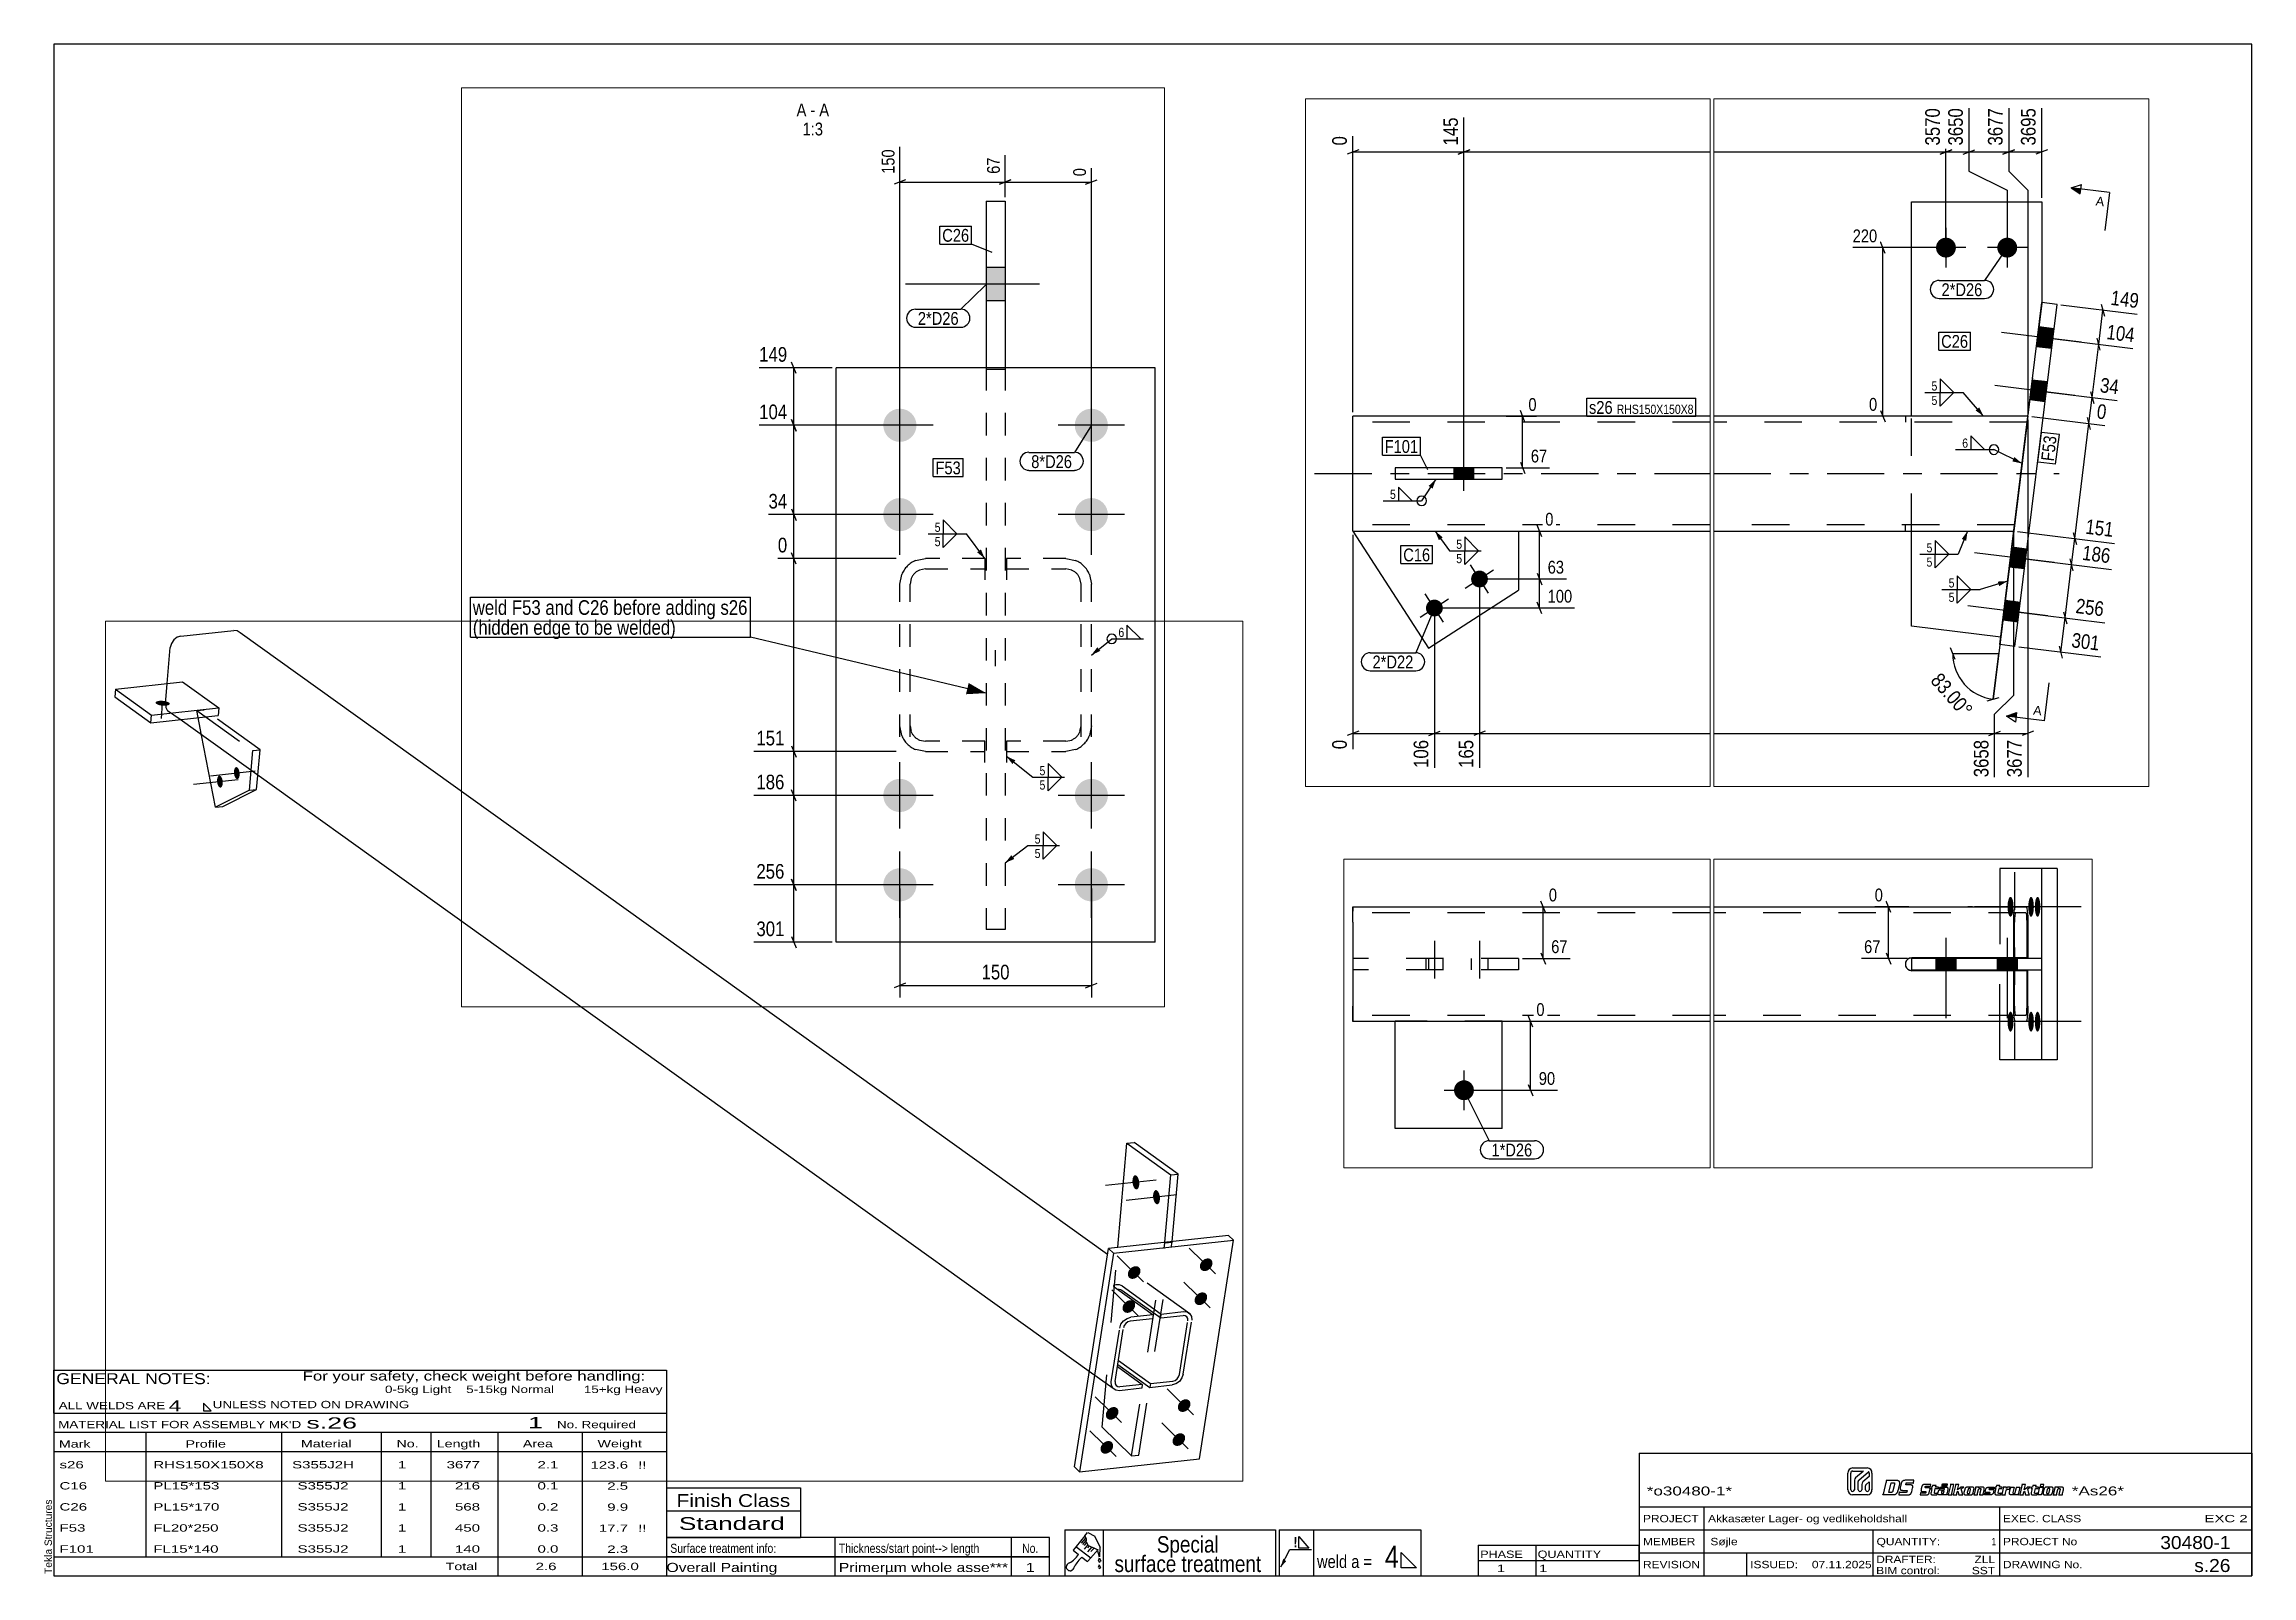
# Paper-space layout 'Layout1' of a CAD drawing. Header units: millimetres. Extents: x 2 to 579, y 5 to 405.
# The model-space entities are those that its viewports show. They can reach past a viewport. Long polylines and large blocks are cut down to what shows.
import ezdxf

# ---------------------------------------------------------------- set-up
doc = ezdxf.new("R2010")
doc.units = ezdxf.units.MM
doc.linetypes.add('DXK_LINE_DOT2', pattern=[3.9198, 1.9599, -1.9599])
doc.linetypes.add('DXK_LINE_DOT3', pattern=[5.9187, 2.979, -0.9799, 0.9799, -0.9799])
for name, color, linetype in [('GRAPHICAL_OBJECTS', 7, 'Continuous'), ('MÅLSÆTNING', 7, 'Continuous'), ('STÅL', 7, 'Continuous'), ('TEKST', 7, 'Continuous')]:
    doc.layers.add(name, color=color, linetype=linetype)
doc.layers.add('Viewport layer', color=7, linetype='Continuous', plot=False)
doc.styles.add('Arial', font='ARIAL.TTF', dxfattribs={"height": 0.2})
doc.styles.add('Arial Narrow', font='ARIALN.TTF', dxfattribs={"height": 0.2})
doc.styles.add('Arial Narrow Bold', font='ARIALNB.TTF', dxfattribs={"height": 0.2})
doc.styles.add('Arial Rounded MT Bold', font='ARLRDBD.TTF', dxfattribs={"height": 0.2})
doc.styles.add('IDAutomationHC39M', font='IDAUTOMATIONHC39M.TTF', dxfattribs={"height": 0.2})

psp = doc.layouts.get("Layout1")

# ---------------------------------------------------------------- texts
at = {"layer": 'GRAPHICAL_OBJECTS', "color": 7}
for s, height, style, width, p in [('GENERAL NOTES:', 2.8633, 'Arial Narrow', 1.4, (5.65, 55.06)), ('ALL WELDS ARE', 1.9089, 'Arial Narrow', 1.6, (6.29, 48.5)), ('UNLESS NOTED ON DRAWING', 1.9089, 'Arial Narrow', 1.6, (46.52, 48.78)), ('s.26', 2.912, 'Arial Rounded MT Bold', 1.794707, (70.97, 43.47)), ('1', 2.91, 'Arial Rounded MT Bold', 1.794707, (128.86, 43.56)), ("MATERIAL LIST FOR ASSEMBLY MK'D", 1.9089, 'Arial Narrow', 1.6, (6.15, 43.56)), ('Mark', 1.909, 'Arial Narrow', 1.7, (6.34, 38.5)), ('Profile', 1.909, 'Arial Narrow', 1.7, (39.41, 38.5)), ('Material', 1.909, 'Arial Narrow', 1.7, (69.54, 38.56)), ('No.', 1.909, 'Arial Narrow', 1.7, (94.5, 38.56)), ('Length', 1.909, 'Arial Narrow', 1.7, (105, 38.56)), ('Area', 1.909, 'Arial Narrow', 1.7, (127.5, 38.56)), ('No. Required', 1.9089, 'Arial Narrow', 1.6, (136.41, 43.56)), ('Weight', 1.909, 'Arial Narrow', 1.7, (147, 38.56)), ('PHASE', 1.909, 'Arial Narrow', 1.5, (377.5, 9.69)), ('QUANTITY', 1.909, 'Arial Narrow', 1.5, (392.5, 9.69))]:
    psp.add_text(s, height=height, dxfattribs=dict(at, style=style, width=width)).set_placement(p)
at = {"layer": 'GRAPHICAL_OBJECTS', "color": 7, "linetype": 'Continuous'}
for s, height, style, width, p in [('For your safety, check weight before handling:  ', 2.3861, 'Arial Narrow', 1.6, (70, 56)), ('0-5kg Light    5-15kg Normal        15+kg Heavy', 1.9089, 'Arial Narrow', 1.6, (91.5, 52.75)), ('4', 2.86, 'Arial Narrow', 1.794707, (35, 48)), ('s26', 1.909, 'Arial Narrow', 1.794707, (6.5, 33.06)), ('RHS150X150X8', 1.9089, 'Arial Narrow', 1.794707, (31, 33.06)), ('S355J2H', 1.909, 'Arial Narrow', 1.794707, (67.24, 33.06)), ('1', 1.91, 'Arial Narrow', 1.794707, (94.86, 33.06)), ('3677', 1.909, 'Arial Narrow', 1.794707, (107.58, 33.06)), ('2.1', 1.909, 'Arial Narrow', 1.794707, (131.32, 33.06)), ('123.6', 1.909, 'Arial Narrow', 1.794707, (145.15, 33)), ('!!', 1.909, 'Arial Narrow', 1.794707, (157.6, 33)), ('C16', 1.909, 'Arial Narrow', 1.794707, (6.5, 27.56)), ('PL15*153', 1.909, 'Arial Narrow', 1.794707, (31, 27.56)), ('S355J2', 1.909, 'Arial Narrow', 1.794707, (68.66, 27.56)), ('1', 1.91, 'Arial Narrow', 1.794707, (94.86, 27.56)), ('216', 1.909, 'Arial Narrow', 1.794707, (109.77, 27.56)), ('0.1', 1.909, 'Arial Narrow', 1.794707, (131.32, 27.56)), ('2.5', 1.909, 'Arial Narrow', 1.794707, (149.53, 27.5)), ('C26', 1.909, 'Arial Narrow', 1.794707, (6.5, 22.06)), ('PL15*170', 1.909, 'Arial Narrow', 1.794707, (31, 22.06)), ('S355J2', 1.909, 'Arial Narrow', 1.794707, (68.66, 22.06)), ('1', 1.91, 'Arial Narrow', 1.794707, (94.86, 22.06)), ('568', 1.909, 'Arial Narrow', 1.794707, (109.77, 22.06)), ('0.2', 1.909, 'Arial Narrow', 1.794707, (131.32, 22.06)), ('9.9', 1.909, 'Arial Narrow', 1.794707, (149.53, 22)), ('Finish Class', 3.3405, 'Arial Narrow', 1.425378, (167.62, 23)), ('*o30480-1*', 2.333, 'IDAutomationHC39M', 1.425378, (421, 26)), ('*As26*', 2.333, 'IDAutomationHC39M', 1.425378, (532, 26.01)), ('F53', 1.909, 'Arial Narrow', 1.794707, (6.5, 16.56)), ('FL20*250', 1.909, 'Arial Narrow', 1.794707, (31, 16.56)), ('S355J2', 1.909, 'Arial Narrow', 1.794707, (68.66, 16.56)), ('1', 1.91, 'Arial Narrow', 1.794707, (94.86, 16.56)), ('450', 1.909, 'Arial Narrow', 1.794707, (109.77, 16.56)), ('0.3', 1.909, 'Arial Narrow', 1.794707, (131.32, 16.56)), ('17.7', 1.909, 'Arial Narrow', 1.794707, (147.34, 16.5)), ('!!', 1.909, 'Arial Narrow', 1.794707, (157.6, 16.5)), ('Standard', 3.34, 'Arial Narrow', 1.780292, (168.26, 17)), ('PROJECT', 1.909, 'Arial Narrow', 1.425378, (420, 19)), ('Akkasæter Lager- og vedlikeholdshall', 1.9089, 'Arial Narrow', 1.425378, (437, 19)), ('EXEC. CLASS', 1.9089, 'Arial Narrow', 1.425378, (514, 19)), ('EXC 2', 1.909, 'Arial Narrow', 1.780292, (566.64, 19)), ('F101', 1.909, 'Arial Narrow', 1.794707, (6.5, 11.06)), ('FL15*140', 1.909, 'Arial Narrow', 1.794707, (31, 11.06)), ('S355J2', 1.909, 'Arial Narrow', 1.794707, (68.66, 11.06)), ('1', 1.91, 'Arial Narrow', 1.794707, (94.86, 11.06)), ('140', 1.909, 'Arial Narrow', 1.794707, (109.77, 11.06)), ('0.0', 1.909, 'Arial Narrow', 1.794707, (131.32, 11.06)), ('2.3', 1.909, 'Arial Narrow', 1.794707, (149.53, 11)), ('MEMBER', 1.909, 'Arial Narrow', 1.425378, (420, 13)), ('Søjle', 1.909, 'Arial Narrow', 1.42538, (437.61, 13)), ('QUANTITY:', 1.909, 'Arial Narrow', 1.425378, (481, 13)), ('PROJECT No', 1.909, 'Arial Narrow', 1.425378, (514, 13)), ('30480-1', 3.397, 'Arial Rounded MT Bold', 1.1, (555.09, 12)), ('Total', 1.909, 'Arial Narrow', 1.7, (107.33, 6.5)), ('2.6', 1.909, 'Arial Narrow', 1.794707, (130.83, 6.5)), ('156.0', 1.909, 'Arial Narrow', 1.794707, (147.96, 6.5)), ('Overall Painting', 2.3861, 'Arial Narrow', 1.5, (165, 6)), ('Primerµm whole asse***', 2.3861, 'Arial Narrow', 1.5, (210, 6)), ('1', 2.39, 'Arial Narrow', 1.5, (258.86, 6)), ('1', 1.91, 'Arial Narrow', 1.794707, (381.82, 6)), ('1', 1.91, 'Arial Narrow', 1.794707, (392.86, 6)), ('REVISION', 1.909, 'Arial Narrow', 1.425378, (420, 7)), ('ISSUED:', 1.909, 'Arial Narrow', 1.425378, (448, 7)), ('07.11.2025', 1.909, 'Arial Narrow', 1.425378, (464.11, 7)), ('DRAFTER:', 1.909, 'Arial Narrow', 1.425378, (480.91, 8.35)), ('BIM control:', 1.9089, 'Arial Narrow', 1.425378, (480.9, 5.44)), ('SST', 1.909, 'Arial Narrow', 1.425378, (505.88, 5.43)), ('ZLL', 1.909, 'Arial Narrow', 1.425378, (506.58, 8.35)), ('DRAWING No.', 1.9089, 'Arial Narrow', 1.425378, (514, 7)), ('s.26', 3.397, 'Arial Rounded MT Bold', 1.1, (563.96, 6))]:
    psp.add_text(s, height=height, dxfattribs=dict(at, style=style, width=width)).set_placement(p)
at = {"layer": 'GRAPHICAL_OBJECTS', "color": 174, "linetype": 'Continuous', "style": 'Arial'}
psp.add_text('Tekla Structures', height=1.9102, rotation=90, dxfattribs=at).set_placement((4.5, 5.5))
at = {"layer": 'GRAPHICAL_OBJECTS', "color": 7, "linetype": 'Continuous', "style": 'Arial Narrow'}
for s, height, p in [('Surface treatment info:', 2.3861, (166, 11)), ('Thickness/start point--> length', 2.3861, (210, 11)), ('Special', 4.295, (293.07, 11.08)), ('4', 5.73, (352.61, 7.11)), ('1', 1.91, (511.03, 13)), ('surface treatment', 4.2949, (282, 6)), ('weld a =', 3.34, (334.88, 7.06))]:
    psp.add_text(s, height=height, dxfattribs=at).set_placement(p)
at = {"layer": 'GRAPHICAL_OBJECTS', "color": 7, "style": 'Arial Narrow'}
psp.add_text('No.', height=2.386, dxfattribs=at).set_placement((257.87, 11))
at = {"layer": 'GRAPHICAL_OBJECTS', "color": 2, "linetype": 'Continuous', "style": 'Arial Narrow Bold', "width": 0.99921}
psp.add_text('!', height=2.73, dxfattribs=at).set_placement((328.73, 12.42))

msp = doc.modelspace()

# ---------------------------------------------------------------- hatches: boundary and pattern name
at = {"layer": 'STÅL', "linetype": 'Continuous'}
for points in [[(104, 1417.4), (101.3, 1417.7), (98.8, 1418.2), (96.5, 1418.9), (94.5, 1419.7), (93, 1420.6), (92, 1421.5), (91.5, 1422.5), (91.6, 1423.4), (92.2, 1424.3), (93.4, 1425), (95.1, 1425.6), (97.1, 1426.1), (99.5, 1426.3), (102.1, 1426.4), (104.8, 1426.2), (107.5, 1425.9), (110, 1425.4), (112.3, 1424.7), (114.3, 1423.9), (115.8, 1423), (116.9, 1422.1), (117.3, 1421.1), (117.3, 1420.2), (116.6, 1419.4), (115.4, 1418.6), (113.8, 1418), (111.7, 1417.6), (109.3, 1417.3), (106.7, 1417.2)], [(245.1, 1294.6), (245.2, 1292.3), (245.1, 1290.1), (244.8, 1288.1), (244.3, 1286.3), (243.5, 1284.8), (242.7, 1283.8), (241.7, 1283.2), (240.6, 1283.1), (239.5, 1283.5), (238.4, 1284.3), (237.4, 1285.5), (236.5, 1287.2), (235.7, 1289.1), (235.2, 1291.2), (234.8, 1293.5), (234.7, 1295.8), (234.8, 1298), (235.1, 1300), (235.6, 1301.8), (236.4, 1303.2), (237.2, 1304.3), (238.2, 1304.9), (239.3, 1305), (240.4, 1304.6), (241.5, 1303.8), (242.5, 1302.5), (243.4, 1300.9), (244.2, 1299), (244.7, 1296.9)], [(214.2, 1279), (214.3, 1276.8), (214.2, 1274.5), (213.9, 1272.5), (213.4, 1270.7), (212.6, 1269.3), (211.8, 1268.3), (210.8, 1267.7), (209.7, 1267.6), (208.6, 1267.9), (207.5, 1268.7), (206.5, 1270), (205.6, 1271.6), (204.8, 1273.5), (204.3, 1275.7), (203.9, 1277.9), (203.8, 1280.2), (203.9, 1282.4), (204.2, 1284.5), (204.7, 1286.2), (205.5, 1287.7), (206.3, 1288.7), (207.3, 1289.3), (208.4, 1289.4), (209.5, 1289.1), (210.6, 1288.2), (211.6, 1287), (212.5, 1285.4), (213.3, 1283.4), (213.8, 1281.3)], [(11825.3, 703.5, -1), (11799.3, 703.5, -1)], [(11905.3, 703.5, -1), (11879.3, 703.5, -1)], [(11933.5, 600), (11930.3, 574.2), (11950.2, 571.8), (11953.4, 597.6)], [(11933.5, 600), (11930.3, 574.2), (11950.2, 571.8), (11953.4, 597.6)], [(27814.3, 553.2), (27814.3, 579.2), (27799.3, 579.2), (27799.3, 553.2)], [(1889.4, 546.6), (1889.6, 543.9), (1889.5, 541.3), (1889.1, 538.9), (1888.5, 536.8), (1887.6, 535.1), (1886.6, 533.9), (1885.4, 533.2), (1884.1, 533), (1882.8, 533.5), (1881.6, 534.4), (1880.4, 535.9), (1879.3, 537.8), (1878.4, 540.1), (1877.7, 542.6), (1877.3, 545.3), (1877.1, 548), (1877.3, 550.6), (1877.6, 553), (1878.3, 555.1), (1879.1, 556.8), (1880.2, 558.1), (1881.4, 558.8), (1882.6, 558.9), (1883.9, 558.5), (1885.2, 557.5), (1886.4, 556), (1887.5, 554.1), (1888.4, 551.8), (1889, 549.3)], [(1927.2, 519.5), (1927.4, 516.8), (1927.3, 514.2), (1926.9, 511.8), (1926.3, 509.7), (1925.4, 508), (1924.4, 506.8), (1923.2, 506.1), (1921.9, 506), (1920.6, 506.4), (1919.3, 507.4), (1918.1, 508.8), (1917.1, 510.7), (1916.2, 513), (1915.5, 515.5), (1915.1, 518.2), (1914.9, 520.9), (1915, 523.5), (1915.4, 525.9), (1916.1, 528), (1916.9, 529.7), (1918, 531), (1919.1, 531.7), (1920.4, 531.8), (1921.7, 531.4), (1923, 530.4), (1924.2, 528.9), (1925.3, 527), (1926.1, 524.7), (1926.8, 522.2)], [(11925, 530.6), (11921.8, 504.7), (11941.7, 502.3), (11944.8, 528.1)], [(11925, 530.6), (11921.8, 504.7), (11941.7, 502.3), (11944.8, 528.1)], [(27718.8, 455.6, -1), (27744.8, 455.6, -1)], [(27868.8, 455.6, -1), (27894.8, 455.6, -1)], [(8400.3, 416), (8374.3, 416), (8374.3, 401), (8400.3, 401)], [(2004.8, 402.3), (2006.9, 404.1), (2009.1, 405.5), (2011.5, 406.5), (2013.9, 406.9), (2016.3, 406.9), (2018.4, 406.3), (2020.2, 405.3), (2021.7, 403.9), (2022.8, 402), (2023.4, 399.9), (2023.5, 397.6), (2023, 395.2), (2022.1, 392.8), (2020.8, 390.5), (2019, 388.4), (2017, 386.6), (2014.7, 385.2), (2012.3, 384.3), (2009.9, 383.8), (2007.6, 383.8), (2005.5, 384.4), (2003.6, 385.4), (2002.1, 386.9), (2001.1, 388.7), (2000.5, 390.8), (2000.4, 393.1), (2000.8, 395.6), (2001.7, 398), (2003.1, 400.3)], [(27718.8, 385.6, -1), (27744.8, 385.6, -1)], [(27868.8, 385.6, -1), (27894.8, 385.6, -1)], [(1873.2, 388.1), (1875.2, 389.9), (1877.5, 391.3), (1879.9, 392.2), (1882.3, 392.7), (1884.6, 392.7), (1886.8, 392.1), (1888.6, 391.1), (1890.1, 389.6), (1891.1, 387.8), (1891.7, 385.7), (1891.8, 383.4), (1891.4, 380.9), (1890.5, 378.5), (1889.1, 376.2), (1887.4, 374.2), (1885.4, 372.4), (1883.1, 371), (1880.7, 370), (1878.3, 369.6), (1876, 369.6), (1873.8, 370.2), (1872, 371.2), (1870.5, 372.6), (1869.4, 374.5), (1868.9, 376.6), (1868.8, 378.9), (1869.2, 381.3), (1870.1, 383.7), (1871.4, 386)], [(21729.8, 341), (21729.7, 338.3), (21729.5, 335.7), (21729.1, 333.3), (21728.5, 331.3), (21727.8, 329.7), (21727.1, 328.6), (21726.3, 328), (21725.5, 328), (21724.7, 328.6), (21724, 329.7), (21723.3, 331.3), (21722.8, 333.3), (21722.3, 335.7), (21722.1, 338.3), (21722, 341), (21722.1, 343.7), (21722.3, 346.2), (21722.8, 348.6), (21723.3, 350.6), (21724, 352.2), (21724.7, 353.3), (21725.5, 353.9), (21726.3, 353.9), (21727.1, 353.3), (21727.8, 352.2), (21728.5, 350.6), (21729.1, 348.6), (21729.5, 346.2), (21729.7, 343.7)], [(21756.4, 341), (21756.3, 338.3), (21756.1, 335.7), (21755.7, 333.3), (21755.2, 331.3), (21754.5, 329.7), (21753.8, 328.6), (21753.1, 328), (21752.3, 328), (21751.6, 328.6), (21750.9, 329.7), (21750.3, 331.3), (21749.8, 333.3), (21749.4, 335.7), (21749.1, 338.3), (21749.1, 341), (21749.1, 343.7), (21749.4, 346.2), (21749.8, 348.6), (21750.3, 350.6), (21750.9, 352.2), (21751.6, 353.3), (21752.3, 353.9), (21753.1, 353.9), (21753.8, 353.3), (21754.5, 352.2), (21755.2, 350.6), (21755.7, 348.6), (21756.1, 346.2), (21756.3, 343.7)], [(21764.8, 341), (21764.8, 338.3), (21764.5, 335.7), (21764.2, 333.3), (21763.6, 331.3), (21763, 329.7), (21762.4, 328.6), (21761.6, 328), (21760.9, 328), (21760.1, 328.6), (21759.4, 329.7), (21758.8, 331.3), (21758.3, 333.3), (21758, 335.7), (21757.7, 338.3), (21757.6, 341), (21757.7, 343.7), (21758, 346.2), (21758.3, 348.6), (21758.8, 350.6), (21759.4, 352.2), (21760.1, 353.3), (21760.9, 353.9), (21761.6, 353.9), (21762.4, 353.3), (21763, 352.2), (21763.6, 350.6), (21764.2, 348.6), (21764.5, 346.2), (21764.8, 343.7)], [(1863.5, 326), (1865.5, 327.7), (1867.8, 329.1), (1870.2, 330.1), (1872.6, 330.5), (1874.9, 330.5), (1877, 330), (1878.9, 328.9), (1880.4, 327.5), (1881.4, 325.6), (1882, 323.5), (1882.1, 321.2), (1881.7, 318.8), (1880.8, 316.4), (1879.4, 314.1), (1877.7, 312), (1875.6, 310.2), (1873.4, 308.8), (1871, 307.9), (1868.6, 307.4), (1866.2, 307.5), (1864.1, 308), (1862.3, 309), (1860.8, 310.5), (1859.7, 312.3), (1859.1, 314.4), (1859.1, 316.8), (1859.5, 319.2), (1860.4, 321.6), (1861.7, 323.9)], [(1995.1, 340.2), (1997.2, 342), (1999.4, 343.4), (2001.8, 344.3), (2004.2, 344.8), (2006.5, 344.7), (2008.7, 344.2), (2010.5, 343.2), (2012, 341.7), (2013.1, 339.9), (2013.7, 337.8), (2013.7, 335.4), (2013.3, 333), (2012.4, 330.6), (2011.1, 328.3), (2009.3, 326.2), (2007.3, 324.5), (2005, 323.1), (2002.6, 322.1), (2000.2, 321.6), (1997.9, 321.7), (1995.8, 322.2), (1993.9, 323.3), (1992.4, 324.7), (1991.4, 326.5), (1990.8, 328.7), (1990.7, 331), (1991.1, 333.4), (1992, 335.8), (1993.4, 338.1)], [(11898.2, 312.2), (11895, 286.4), (11914.8, 283.9), (11918, 309.8)], [(11898.2, 312.2), (11895, 286.4), (11914.8, 283.9), (11918, 309.8)], [(8398.3, 264.9, -1), (8416.8, 276.8, -1)], [(21654.6, 273.5), (21628.6, 273.5), (21628.6, 258.5), (21654.6, 258.5)], [(21734.6, 273.5), (21708.6, 273.5), (21708.6, 258.5), (21734.6, 258.5)], [(8339.4, 227, -1), (8357.9, 238.9, -1)], [(11889.6, 242.7), (11886.5, 216.9), (11906.3, 214.5), (11909.5, 240.3)], [(11889.6, 242.7), (11886.5, 216.9), (11906.3, 214.5), (11909.5, 240.3)], [(21729.8, 191), (21729.7, 188.3), (21729.5, 185.7), (21729.1, 183.3), (21728.5, 181.3), (21727.8, 179.7), (21727.1, 178.6), (21726.3, 178), (21725.5, 178), (21724.7, 178.6), (21724, 179.7), (21723.3, 181.3), (21722.8, 183.3), (21722.3, 185.7), (21722.1, 188.3), (21722, 191), (21722.1, 193.7), (21722.3, 196.2), (21722.8, 198.6), (21723.3, 200.6), (21724, 202.2), (21724.7, 203.3), (21725.5, 203.9), (21726.3, 203.9), (21727.1, 203.3), (21727.8, 202.2), (21728.5, 200.6), (21729.1, 198.6), (21729.5, 196.2), (21729.7, 193.7)], [(21756.4, 191), (21756.3, 188.3), (21756.1, 185.7), (21755.7, 183.3), (21755.2, 181.3), (21754.5, 179.7), (21753.8, 178.6), (21753.1, 178), (21752.3, 178), (21751.6, 178.6), (21750.9, 179.7), (21750.3, 181.3), (21749.8, 183.3), (21749.4, 185.7), (21749.1, 188.3), (21749.1, 191), (21749.1, 193.7), (21749.4, 196.2), (21749.8, 198.6), (21750.3, 200.6), (21750.9, 202.2), (21751.6, 203.3), (21752.3, 203.9), (21753.1, 203.9), (21753.8, 203.3), (21754.5, 202.2), (21755.2, 200.6), (21755.7, 198.6), (21756.1, 196.2), (21756.3, 193.7)], [(21764.8, 191), (21764.8, 188.3), (21764.5, 185.7), (21764.2, 183.3), (21763.6, 181.3), (21763, 179.7), (21762.4, 178.6), (21761.6, 178), (21760.9, 178), (21760.1, 178.6), (21759.4, 179.7), (21758.8, 181.3), (21758.3, 183.3), (21758, 185.7), (21757.7, 188.3), (21757.6, 191), (21757.7, 193.7), (21758, 196.2), (21758.3, 198.6), (21758.8, 200.6), (21759.4, 202.2), (21760.1, 203.3), (21760.9, 203.9), (21761.6, 203.9), (21762.4, 203.3), (21763, 202.2), (21763.6, 200.6), (21764.2, 198.6), (21764.5, 196.2), (21764.8, 193.7)], [(27718.8, 165.6, -1), (27744.8, 165.6, -1)], [(27868.8, 165.6, -1), (27894.8, 165.6, -1)], [(1964.6, 144.9), (1966.6, 146.6), (1968.9, 148), (1971.3, 149), (1973.7, 149.4), (1976, 149.4), (1978.1, 148.9), (1980, 147.8), (1981.5, 146.4), (1982.5, 144.5), (1983.1, 142.4), (1983.2, 140.1), (1982.8, 137.7), (1981.9, 135.3), (1980.5, 133), (1978.8, 130.9), (1976.7, 129.1), (1974.5, 127.7), (1972.1, 126.8), (1969.7, 126.3), (1967.3, 126.4), (1965.2, 126.9), (1963.4, 127.9), (1961.9, 129.4), (1960.8, 131.2), (1960.2, 133.3), (1960.1, 135.7), (1960.6, 138.1), (1961.5, 140.5), (1962.8, 142.8)], [(1832.9, 130.6), (1835, 132.4), (1837.2, 133.8), (1839.6, 134.7), (1842, 135.2), (1844.4, 135.2), (1846.5, 134.6), (1848.3, 133.6), (1849.8, 132.1), (1850.9, 130.3), (1851.5, 128.2), (1851.5, 125.9), (1851.1, 123.5), (1850.2, 121.1), (1848.9, 118.8), (1847.1, 116.7), (1845.1, 114.9), (1842.8, 113.5), (1840.4, 112.6), (1838, 112.1), (1835.7, 112.1), (1833.6, 112.7), (1831.7, 113.7), (1830.2, 115.2), (1829.2, 117), (1828.6, 119.1), (1828.5, 121.4), (1828.9, 123.8), (1829.8, 126.2), (1831.2, 128.5)], [(18216.6, 114.4, -1), (18216.6, 88.4, -1)], [(27718.8, 95.6, -1), (27744.8, 95.6, -1)], [(27868.8, 95.6, -1), (27894.8, 95.6, -1)], [(1954.8, 82.7), (1956.9, 84.5), (1959.2, 85.9), (1961.6, 86.8), (1964, 87.3), (1966.3, 87.3), (1968.4, 86.7), (1970.3, 85.7), (1971.8, 84.2), (1972.8, 82.4), (1973.4, 80.3), (1973.5, 78), (1973.1, 75.5), (1972.1, 73.1), (1970.8, 70.8), (1969.1, 68.8), (1967, 67), (1964.7, 65.6), (1962.4, 64.6), (1959.9, 64.2), (1957.6, 64.2), (1955.5, 64.7), (1953.6, 65.8), (1952.2, 67.2), (1951.1, 69.1), (1950.5, 71.2), (1950.4, 73.5), (1950.9, 75.9), (1951.8, 78.3), (1953.1, 80.6)], [(1823.2, 68.5), (1825.2, 70.2), (1827.5, 71.6), (1829.9, 72.6), (1832.3, 73.1), (1834.6, 73), (1836.8, 72.5), (1838.6, 71.5), (1840.1, 70), (1841.2, 68.2), (1841.7, 66), (1841.8, 63.7), (1841.4, 61.3), (1840.5, 58.9), (1839.2, 56.6), (1837.4, 54.5), (1835.4, 52.7), (1833.1, 51.4), (1830.7, 50.4), (1828.3, 49.9), (1826, 50), (1823.8, 50.5), (1822, 51.5), (1820.5, 53), (1819.5, 54.8), (1818.9, 57), (1818.8, 59.3), (1819.2, 61.7), (1820.1, 64.1), (1821.5, 66.4)]]:
    msp.add_hatch(color=96, dxfattribs=at).paths.add_polyline_path(points)
at = {"layer": 'TEKST', "linetype": 'Continuous'}
for color, points in [(30, [(11988.3, 779.9), (11987.6, 773.7), (11975.9, 781.4)]), (3, [(11855.6, 495), (11861.4, 483.5), (11850.9, 490.9)]), (3, [(11901.8, 430), (11911.6, 421.6), (11899, 424.4)]), (3, [(8341.1, 392.3), (8350.6, 401), (8346.3, 388.8)]), (3, [(27795.3, 358.3), (27798.3, 351.2), (27792.3, 356.1)]), (3, [(8354.5, 321.5), (8349.6, 333.5), (8359.5, 325.2)]), (3, [(11832.9, 323.1), (11840.5, 333.5), (11838.7, 320.7)]), (3, [(27888.8, 278.8), (27881.8, 275.6), (27886.5, 281.7)]), (3, [(11879.9, 267.5), (11892.8, 268.1), (11881.7, 261.5)]), (7, [(27785.7, 253.7), (27799.3, 245.8), (27783.6, 244.9)]), (3, [(27820, 190.2), (27815.3, 196.3), (27822.3, 193.1)]), (3, [(27821.4, 115.8), (27814.3, 112.8), (27819.1, 118.8)]), (30, [(11904.4, 96.5), (11903.7, 90.3), (11891.3, 91.8)])]:
    msp.add_hatch(color=color, dxfattribs=at).paths.add_polyline_path(points)

# ---------------------------------------------------------------- linework, layer by layer
at = {"layer": 'MÅLSÆTNING', "color": 7, "linetype": 'Continuous'}
for p, q in [((11812.3, 708.5), (11812.3, 885.6)), ((11842.3, 885.6), (11842.3, 803.4)), ((11842.3, 885.6), (11842.3, 803.4)), ((11894.2, 885.6), (11894.2, 803.4)), ((11894.2, 885.6), (11894.2, 803.4)), ((11937.3, 768.5), (11937.3, 885.6)), ((8387.3, 413.5), (8387.3, 873.4)), ((8387.3, 413.5), (8387.3, 873.4)), ((8242.3, 488.5), (8242.3, 849.1)), ((8249.8, 831.4), (8234.8, 825.4)), ((8394.8, 831.4), (8379.8, 825.4)), ((8379.8, 825.4), (8394.8, 831.4)), ((11804.8, 825.4), (11819.8, 831.4)), ((11834.8, 825.4), (11849.8, 831.4)), ((11834.8, 825.4), (11849.8, 831.4)), ((11886.7, 825.4), (11901.7, 831.4)), ((11944.8, 831.4), (11929.8, 825.4)), ((8242.3, 828.4), (8387.3, 828.4)), ((8387.3, 828.4), (11812.3, 828.4)), ((11842.3, 828.4), (11894.2, 828.4)), ((11894.2, 828.4), (11937.3, 828.4)), ((11842.3, 803.4), (11892.3, 778.4)), ((11842.3, 803.4), (11892.3, 778.4)), ((11894.2, 803.4), (11919.2, 778.4)), ((11894.2, 803.4), (11919.2, 778.4)), ((11892.3, 778.4), (11892.3, 708.5)), ((11892.3, 778.4), (11892.3, 708.5)), ((11919.2, 778.4), (11919.2, 488.5)), ((11919.2, 778.4), (11919.2, 488.5)), ((11733, 696), (11727, 711)), ((11807.3, 703.5), (11690.5, 703.5)), ((11730, 483.5), (11730, 703.5)), ((27731.8, 354.2), (27731.8, 673.7)), ((27814.3, 634.3), (27814.3, 667.3)), ((27814.3, 634.3), (27814.3, 667.3)), ((27736.3, 648), (27727.3, 644.4)), ((27731.8, 646.2), (27814.3, 646.2)), ((27818.8, 648), (27809.8, 644.4)), ((27809.8, 644.4), (27818.8, 648)), ((27814.3, 646.2), (27881.8, 646.2)), ((27877.3, 644.4), (27886.3, 648)), ((27881.8, 354.2), (27881.8, 657.1)), ((11962.2, 628.7), (12061.9, 616.5)), ((12015.1, 629.8), (12019.3, 614.2)), ((12011.7, 577.3), (12017.2, 622)), ((11936.9, 586.5), (12056.4, 571.8)), ((11936.9, 586.5), (12056.4, 571.8)), ((12003.2, 507.8), (12011.7, 577.3)), ((12013.8, 569.5), (12009.7, 585.1)), ((12013.8, 569.5), (12009.7, 585.1)), ((11928.4, 517), (12035.8, 503.8)), ((12001.1, 515.7), (12005.3, 500)), ((27650.5, 496.1), (27646.9, 505.1)), ((8466.9, 475.8), (8460.9, 490.8)), ((11727, 491), (11733, 476)), ((27678.8, 500.6), (27621.6, 500.6)), ((27648.7, 455.6), (27648.7, 500.6)), ((8442.4, 483.3), (8482, 483.3)), ((8463.9, 416), (8463.9, 483.3)), ((11762.3, 483.5), (11711.8, 483.5)), ((11918.6, 478.5), (11873.8, 113.8)), ((11919.2, 478.5), (11919.2, 12)), ((11924.2, 482.9), (12019.5, 471.1)), ((11980.6, 323.7), (11999, 473.7)), ((12001.1, 465.9), (11996.9, 481.5)), ((27728.8, 455.6), (27621.6, 455.6)), ((27728.8, 455.6), (27621.6, 455.6)), ((27646.9, 460.1), (27650.5, 451.1)), ((27650.5, 451.1), (27646.9, 460.1)), ((27648.7, 385.6), (27648.7, 455.6)), ((8442.3, 416), (8499.1, 416)), ((8460.9, 423.5), (8466.9, 408.5)), ((27728.8, 385.6), (27628.9, 385.6)), ((27728.8, 385.6), (27628.9, 385.6)), ((27646.9, 390.1), (27650.5, 381.1)), ((27646.9, 390.1), (27650.5, 381.1)), ((27648.7, 351.2), (27648.7, 385.6)), ((18322.9, 333.5), (18316.9, 348.5)), ((21569.7, 333.5), (21563.7, 348.5)), ((27728.8, 351.2), (27636.2, 351.2)), ((27728.8, 351.2), (27636.2, 351.2)), ((27650.5, 346.7), (27646.9, 355.7)), ((27650.5, 346.7), (27646.9, 355.7)), ((27648.7, 200), (27648.7, 351.2)), ((8463.6, 333.5), (8504.1, 333.5)), ((8488.9, 326), (8482.9, 341)), ((8485.9, 270.9), (8485.9, 333.5)), ((11905.7, 332.9), (12032.5, 317.3)), ((11905.7, 332.9), (12032.5, 317.3)), ((11978.5, 331.5), (11982.6, 315.9)), ((11978.5, 331.5), (11982.6, 315.9)), ((18293.2, 341), (18338, 341)), ((18319.9, 273.5), (18319.9, 341)), ((21593.1, 341), (21548.6, 341)), ((21566.7, 273.5), (21566.7, 341)), ((8242.3, 328.5), (8242.3, 48.6)), ((11900.8, 119.3), (11900.8, 328.5)), ((11900.8, 119.3), (11900.8, 328.5)), ((11976.4, 289.5), (11980.6, 323.7)), ((11901.5, 298.7), (12028.3, 283.1)), ((11901.5, 298.7), (12028.3, 283.1)), ((11978.4, 281.7), (11974.3, 297.3)), ((11978.4, 281.7), (11974.3, 297.3)), ((8482.9, 278.4), (8488.9, 263.4)), ((8482.9, 278.4), (8488.9, 263.4)), ((11967.9, 220), (11976.4, 289.5)), ((18316.9, 281), (18322.9, 266)), ((21563.7, 281), (21569.7, 266)), ((8407.5, 265.9), (8407.5, 24.2)), ((8407.5, 265.9), (8407.5, 24.2)), ((8412.5, 270.9), (8521.1, 270.9)), ((8412.5, 270.9), (8521.1, 270.9)), ((8485.9, 233), (8485.9, 270.9)), ((18292.9, 273.5), (18355.1, 273.5)), ((21591.6, 273.5), (21531.5, 273.5)), ((8348.7, 228), (8348.7, 24.2)), ((8348.7, 228), (8348.7, 24.2)), ((8353.7, 233), (8531.8, 233)), ((8488.9, 225.5), (8482.9, 240.5)), ((11893, 229.2), (12019.8, 213.6)), ((11893, 229.2), (12019.8, 213.6)), ((11965.8, 227.8), (11969.9, 212.2)), ((11965.8, 227.8), (11969.9, 212.2)), ((11962.4, 175.3), (11967.9, 220)), ((18271.6, 191.4), (18321.8, 191.4)), ((18306.6, 183.9), (18300.6, 198.9)), ((18303.6, 101.4), (18303.6, 191.4)), ((27728.8, 200), (27617.3, 200)), ((27728.8, 200), (27617.3, 200)), ((27646.9, 204.5), (27650.5, 195.5)), ((27646.9, 204.5), (27650.5, 195.5)), ((27648.7, 165.6), (27648.7, 200)), ((11824.1, 165.9), (11818.1, 180.9)), ((11821.1, 173.4), (11881.1, 173.4)), ((11873.8, 113.8), (11881.1, 173.4)), ((11907.4, 182.1), (12014.3, 169)), ((11964.4, 167.5), (11960.3, 183.2)), ((27728.8, 165.6), (27617.3, 165.6)), ((27728.8, 165.6), (27617.3, 165.6)), ((27650.5, 161.1), (27646.9, 170.1)), ((27650.5, 161.1), (27646.9, 170.1)), ((27648.7, 95.6), (27648.7, 165.6)), ((11866, 111.7), (11881.6, 115.9)), ((11875.8, 94.3), (11900.8, 119.3)), ((11875.8, 94.3), (11900.8, 119.3)), ((18300.6, 108.9), (18306.6, 93.9)), ((11875.8, 12), (11875.8, 94.3)), ((11875.8, 12), (11875.8, 94.3)), ((18221.6, 101.4), (18338.8, 101.4)), ((27728.8, 95.6), (27617.3, 95.6)), ((27728.8, 95.6), (27617.3, 95.6)), ((27646.9, 100.1), (27650.5, 91.1)), ((27650.5, 91.1), (27646.9, 100.1)), ((27648.7, 50.6), (27648.7, 95.6)), ((27731.8, 92.6), (27731.8, 7.2)), ((27881.8, 92.6), (27881.8, 7.2)), ((8249.8, 72.3), (8234.8, 66.3)), ((8242.3, 69.3), (8348.7, 69.3)), ((8341.2, 66.3), (8356.2, 72.3)), ((8341.2, 66.3), (8356.2, 72.3)), ((8348.7, 69.3), (8407.5, 69.3)), ((8415, 72.3), (8400, 66.3)), ((8415, 72.3), (8400, 66.3)), ((8407.5, 69.3), (11875.8, 69.3)), ((11868.3, 66.3), (11883.3, 72.3)), ((11875.8, 69.3), (11919.2, 69.3)), ((11926.7, 72.3), (11911.7, 66.3)), ((27646.9, 55.1), (27650.5, 46.1)), ((27678.8, 50.6), (27617.3, 50.6)), ((27736.3, 18.6), (27727.3, 15)), ((27877.3, 15), (27886.3, 18.6)), ((27731.8, 16.8), (27881.8, 16.8))]:
    msp.add_line(p, q, dxfattribs=at)
msp.add_arc((11881.1, 173.4), 60, 180, 263, dxfattribs=at)
at = {"layer": 'STÅL', "color": 2, "linetype": 'Continuous'}
for p, q in [((130.8, 1542.3), (124.7, 1537.7)), ((137.6, 1544.5), (130.8, 1542.3)), ((137.6, 1544.5), (234.2, 1554.9)), ((240.8, 1554.2), (234.2, 1554.9)), ((246.1, 1550.8), (240.8, 1554.2)), ((1831.7, 413.8), (246.1, 1550.8)), ((112.7, 1457.8), (118.4, 1523.9)), ((120.4, 1531.2), (118.4, 1523.9)), ((124.7, 1537.7), (120.4, 1531.2)), ((18, 1447.5), (140.5, 1460.8)), ((18, 1447.5), (16.8, 1433.5)), ((18, 1447.5), (84.1, 1400.1)), ((16.8, 1433.5), (82.9, 1386.1)), ((84.1, 1400.1), (206.6, 1413.4)), ((82.9, 1386.1), (84.1, 1400.1)), ((82.9, 1386.1), (205.4, 1399.3)), ((1798.3, 200.1), (136.2, 1391.9)), ((201.1, 1231.9), (175.7, 1363.5)), ((262.9, 1263), (266, 1298.8)), ((276, 1264.4), (278.3, 1290)), ((262.9, 1263), (201.1, 1231.9)), ((214.2, 1233.3), (276, 1264.4)), ((262.9, 1263), (276, 1264.4)), ((201.1, 1231.9), (214.2, 1233.3)), ((11767.3, 483.5), (11767.3, 763.5)), ((11767.3, 763.5), (11937.3, 763.5)), ((11937.3, 763.5), (11937.3, 630.7)), ((11882.6, 185.1), (11937.4, 631.8)), ((11902.4, 182.7), (11957.3, 629.4)), ((11957.3, 629.4), (11937.4, 631.8)), ((27799.3, 631.3), (27799.3, 500.6)), ((27799.3, 631.3), (27814.3, 631.3)), ((27814.3, 631.3), (27814.3, 500.6)), ((1850.4, 427.2), (1867, 617.4)), ((1867, 617.4), (1880.2, 618.8)), ((1867, 617.4), (1947.3, 559.8)), ((1960.5, 561.2), (1880.2, 618.8)), ((1936.5, 436.5), (1947.3, 559.8)), ((1947.3, 559.8), (1960.5, 561.2)), ((1949.7, 437.9), (1960.5, 561.2)), ((27681.8, 50.6), (27681.8, 500.6)), ((27931.8, 500.6), (27681.8, 500.6)), ((27931.8, 50.6), (27931.8, 500.6)), ((8708.6, 483.5), (8242.3, 483.5)), ((8242.3, 463.5), (8242.3, 483.5)), ((11919.2, 483.5), (11509.3, 483.5)), ((8242.3, 353.5), (8242.3, 463.5)), ((2052.9, 449.1), (1833.5, 425.3)), ((1842.7, 416.3), (2062.1, 440.1)), ((1999.6, 40.5), (2062.1, 440.1)), ((2062.1, 440.1), (2052.9, 449.1)), ((1771, 25.8), (1833.5, 425.3)), ((1842.7, 416.3), (1780.2, 16.8)), ((1833.5, 425.3), (1842.7, 416.3)), ((8297.3, 416), (8297.3, 401)), ((8437.3, 416), (8297.3, 416)), ((8437.3, 401), (8437.3, 416)), ((8297.3, 401), (8437.3, 401)), ((21711.9, 391), (21711.9, 341)), ((21766.7, 391), (21711.9, 391)), ((21786.6, 391), (21766.7, 391)), ((21766.7, 141), (21766.7, 391)), ((21786.6, 391), (21786.6, 141)), ((8242.3, 333.5), (8242.3, 353.5)), ((8242.3, 333.5), (8340.9, 180.4)), ((8242.3, 333.5), (8708.6, 333.5)), ((8458.6, 333.5), (8458.6, 256.2)), ((11509.3, 333.5), (11900.8, 333.5)), ((11767.3, 209.4), (11767.3, 333.5)), ((18071.6, 321), (18071.6, 341)), ((18071.6, 341), (18537.9, 341)), ((21338.6, 341), (21746.1, 341)), ((21746.1, 341), (21747, 339.4)), ((21747, 339.4), (21747.8, 335.1)), ((21747.8, 335.1), (21748.3, 328.6)), ((21748.3, 328.6), (21748.5, 321)), ((18071.6, 321), (18071.6, 211)), ((21748.5, 321), (21748.5, 274.5)), ((21597.1, 274.5), (21593.8, 273.8)), ((21766.6, 273.5), (21596.6, 273.5)), ((21596.6, 273.5), (21596.6, 258.5)), ((21748.5, 274.5), (21597.1, 274.5)), ((21711.9, 274.5), (21711.9, 273.5)), ((21766.6, 258.5), (21766.6, 273.5)), ((8340.9, 180.4), (8458.6, 256.2)), ((21593.8, 258.1), (21597.1, 257.5)), ((21596.6, 258.5), (21766.6, 258.5)), ((21748.5, 257.5), (21597.1, 257.5)), ((21711.9, 257.5), (21711.9, 258.5)), ((21748.5, 211), (21748.5, 257.5)), ((11883.8, 195.1), (11767.3, 209.4)), ((18071.6, 191), (18071.6, 211)), ((21748.5, 211), (21748.3, 203.3)), ((18537.9, 191), (18071.6, 191)), ((18126.6, 51.4), (18126.6, 191)), ((18266.6, 51.4), (18266.6, 191)), ((21746.1, 191), (21338.6, 191)), ((21711.9, 141), (21711.9, 191)), ((21747, 192.5), (21746.1, 191)), ((21747.8, 196.8), (21747, 192.5)), ((21748.3, 203.3), (21747.8, 196.8)), ((11902.4, 182.7), (11882.6, 185.1)), ((21786.6, 141), (21711.9, 141)), ((1780.2, 16.8), (1999.6, 40.5)), ((18266.6, 51.4), (18126.6, 51.4)), ((27931.8, 50.6), (27681.8, 50.6)), ((1771, 25.8), (1780.2, 16.8))]:
    msp.add_line(p, q, dxfattribs=at)
at = {"layer": 'STÅL', "color": 7, "linetype": 'DXK_LINE_DOT2'}
for p, q in [((109.4, 1420.9), (112.7, 1457.8)), ((140.5, 1460.8), (140.9, 1460.8)), ((140.9, 1460.8), (207, 1413.4)), ((109.4, 1420.9), (110.1, 1413.9)), ((110.1, 1413.9), (113.4, 1408.2)), ((136.2, 1391.9), (113.4, 1408.2)), ((167, 1408.6), (180.2, 1410)), ((175.7, 1363.5), (167, 1408.6)), ((167, 1408.6), (269.2, 1335.3)), ((282.4, 1336.7), (180.2, 1410)), ((207, 1413.4), (205.8, 1399.4)), ((206.6, 1413.4), (207, 1413.4)), ((205.4, 1399.3), (205.8, 1399.4)), ((266, 1299.2), (269.2, 1335.3)), ((269.2, 1335.3), (282.4, 1336.7)), ((278.3, 1290.4), (282.4, 1336.7)), ((266, 1298.8), (266, 1299.2)), ((278.3, 1290), (278.3, 1290.4)), ((11937.3, 630.7), (11883.8, 195.1)), ((27799.3, 500.6), (27799.3, 60.6)), ((27799.3, 499.5), (27814.3, 499.5)), ((27814.3, 500.6), (27814.3, 60.6)), ((8708.6, 475.5), (8242.3, 475.5)), ((11918.2, 475.5), (11509.3, 475.5)), ((11759.3, 483.5), (11759.3, 475.5)), ((11767.3, 333.5), (11767.3, 483.5)), ((11919.2, 483.5), (11900.8, 333.5)), ((1875.5, 45.8), (1936.5, 435.5)), ((1888.7, 47.3), (1949.6, 436.9)), ((1936.5, 435.5), (1949.6, 436.9)), ((1936.5, 435.5), (1936.5, 436.5)), ((1949.6, 436.9), (1949.7, 437.9)), ((1821.7, 98.7), (1850.4, 427.2)), ((1982.3, 305.8), (1831.7, 413.8)), ((21731.7, 141), (21731.7, 391)), ((1842.8, 357.3), (1842.5, 356.2)), ((1842.5, 356.2), (1843.5, 355)), ((1844.4, 358.2), (1842.8, 357.3)), ((1843.5, 355), (1915, 303.7)), ((1846.9, 358.7), (1844.4, 358.2)), ((1850.1, 358.8), (1846.9, 358.7)), ((1848.7, 351.3), (1849.4, 351.3)), ((1849.4, 351.3), (1852.7, 350.9)), ((1853.4, 358.4), (1850.1, 358.8)), ((1852.7, 350.9), (1855.6, 350.2)), ((1856.3, 357.7), (1853.4, 358.4)), ((1855.6, 350.2), (1857.7, 349.1)), ((1858.4, 356.6), (1856.3, 357.7)), ((1857.7, 349.1), (1928.8, 298.2)), ((1858.4, 356.6), (1929.9, 305.3)), ((8242.3, 342.4), (8242.3, 353.5)), ((27744.1, 349.6), (27751.8, 351.2)), ((27798.3, 351.2), (27751.8, 351.2)), ((27798.3, 351.2), (27798.3, 334.4)), ((27861.8, 351.2), (27815.3, 351.2)), ((27815.3, 351.2), (27815.3, 334.4)), ((27861.8, 351.2), (27869.4, 349.6)), ((8242.3, 341.5), (8242.3, 342.4)), ((8708.6, 341.5), (8242.3, 341.5)), ((8242.3, 335), (8242.3, 341.5)), ((8242.3, 333.5), (8458.6, 333.5)), ((11901.8, 341.5), (11509.3, 341.5)), ((11759.3, 333.5), (11759.3, 341.5)), ((18071.6, 341), (18071.6, 335.1)), ((18537.9, 333), (18071.6, 333)), ((21746.1, 333), (21338.6, 333)), ((21711.9, 341), (21711.9, 274.5)), ((21730.1, 321), (21730.3, 328.6)), ((21730.3, 328.6), (21730.8, 335.1)), ((21730.8, 335.1), (21731.6, 339.4)), ((21731.5, 329.4), (21731.2, 325.6)), ((21732, 332), (21731.5, 329.4)), ((21731.6, 339.4), (21732.6, 341)), ((21732.6, 333), (21732, 332)), ((21746.6, 332), (21746.1, 333)), ((21747.1, 329.4), (21746.6, 332)), ((21747.4, 325.6), (21747.1, 329.4)), ((27731.8, 331), (27733.3, 338.7)), ((27731.8, 211.5), (27731.8, 331)), ((27740.7, 335.6), (27739.8, 331)), ((27739.8, 211.5), (27739.8, 331)), ((27751.8, 343.1), (27747.2, 342.2)), ((27751.8, 343.1), (27798.3, 343.1)), ((27815.3, 343.1), (27861.8, 343.1)), ((27866.4, 342.2), (27861.8, 343.1)), ((27873.8, 331), (27872.9, 335.6)), ((27873.8, 211.5), (27873.8, 331)), ((27880.3, 338.7), (27881.8, 331)), ((27881.8, 211.5), (27881.8, 331)), ((21730.1, 274.5), (21730.1, 321)), ((21731.2, 325.6), (21731.1, 321)), ((21731.1, 274.5), (21731.1, 321)), ((21747.5, 321), (21747.4, 325.6)), ((21747.5, 274.5), (21747.5, 321)), ((1860.9, 292.7), (1867.2, 297.2)), ((1867.2, 297.2), (1874.2, 299.3)), ((1913.9, 296.6), (1873, 292.2)), ((1915, 303.7), (1874.2, 299.3)), ((1915, 303.7), (1913.9, 296.6)), ((1928.8, 298.2), (1929.9, 305.3)), ((1928.8, 298.2), (1969.6, 302.6)), ((1929.9, 305.3), (1970.7, 309.7)), ((1973.5, 302.2), (1969.6, 302.6)), ((1970.7, 309.7), (1977.2, 309.1)), ((1976.5, 300.2), (1973.5, 302.2)), ((1978.3, 297), (1976.5, 300.2)), ((1977.2, 309.1), (1982.3, 305.8)), ((1978.4, 293), (1978.3, 297)), ((1982.3, 305.8), (1985.2, 300.5)), ((1985.2, 300.5), (1985.5, 293.8)), ((1838.4, 181.1), (1853.8, 279.5)), ((1845.5, 181.9), (1860.8, 280.3)), ((1853.8, 279.5), (1856.2, 286.5)), ((1856.2, 286.5), (1860.9, 292.7)), ((1862.3, 284.5), (1860.8, 280.3)), ((1865.1, 288.2), (1862.3, 284.5)), ((1868.9, 290.9), (1865.1, 288.2)), ((1873, 292.2), (1868.9, 290.9)), ((1963.1, 194.6), (1978.4, 293)), ((1970.1, 195.4), (1985.5, 293.8)), ((18287.9, 273.5), (18071.6, 273.5)), ((18071.6, 273.5), (18071.6, 258.5)), ((18170.2, 273.5), (18170.2, 258.5)), ((18287.9, 273.5), (18287.9, 258.5)), ((21593.8, 273.8), (21597.1, 274.5)), ((21711.9, 273.5), (21711.9, 258.5)), ((21713.1, 258.5), (21713.1, 273.5)), ((18287.9, 258.5), (18071.6, 258.5)), ((21597.1, 257.5), (21593.8, 258.1)), ((21711.9, 191), (21711.9, 257.5)), ((21730.1, 211), (21730.1, 257.5)), ((21730.1, 257.5), (21731.1, 257.5)), ((21731.1, 211), (21731.1, 257.5)), ((21747.5, 211), (21747.5, 257.5)), ((21747.5, 257.5), (21748.5, 257.5)), ((1849.7, 209.2), (1895.1, 176.7)), ((1850.3, 213.2), (1908.9, 171.2)), ((1851.5, 220.3), (1910, 178.3)), ((18071.6, 211), (18071.6, 192.5)), ((21730.3, 203.3), (21730.1, 211)), ((21731.1, 211), (21731.2, 206.4)), ((21747.4, 206.4), (21747.5, 211)), ((27733.3, 212.5), (27731.8, 220.2)), ((27739.8, 220.2), (27740.7, 215.6)), ((27747.2, 209), (27751.8, 208.1)), ((27798.3, 208.1), (27751.8, 208.1)), ((27798.3, 191.3), (27798.3, 208.1)), ((27861.8, 208.1), (27815.3, 208.1)), ((27815.3, 208.1), (27815.3, 191.3)), ((27861.8, 208.1), (27866.4, 209)), ((27872.9, 215.6), (27873.8, 220.2)), ((27881.8, 220.2), (27880.3, 212.5)), ((1841.6, 169), (1798.3, 200.1)), ((1958.8, 186.7), (1961.6, 190.4)), ((1961.6, 190.4), (1963.1, 194.6)), ((1970.1, 195.4), (1967.7, 188.4)), ((18537.9, 199), (18071.6, 199)), ((18266.6, 191.4), (18126.6, 191.4)), ((18126.6, 191.4), (18126.6, 191)), ((18266.6, 191.4), (18266.6, 191)), ((21746.1, 199), (21338.6, 199)), ((21730.8, 196.8), (21730.3, 203.3)), ((21731.6, 192.5), (21730.8, 196.8)), ((21731.2, 206.4), (21731.5, 202.5)), ((21731.5, 202.5), (21732, 199.9)), ((21732.6, 191), (21731.6, 192.5)), ((21732, 199.9), (21732.6, 199)), ((21746.1, 199), (21746.6, 199.9)), ((21746.6, 199.9), (21747.1, 202.5)), ((21747.1, 202.5), (21747.4, 206.4)), ((27751.8, 200), (27744.1, 201.6)), ((27751.8, 200), (27798.3, 200)), ((27815.3, 200), (27861.8, 200)), ((27869.4, 201.6), (27861.8, 200)), ((1838.7, 174.4), (1838.4, 181.1)), ((1841.6, 169), (1838.7, 174.4)), ((1845.5, 181.9), (1845.6, 177.9)), ((1845.6, 177.9), (1847.3, 174.6)), ((1847.3, 174.6), (1850.4, 172.7)), ((1895.1, 176.7), (1854.3, 172.3)), ((1895.1, 176.7), (1894, 169.5)), ((1910, 178.3), (1908.9, 171.2)), ((1908.9, 171.2), (1949.7, 175.6)), ((1910, 178.3), (1950.8, 182.7)), ((1956.7, 177.7), (1949.7, 175.6)), ((1950.8, 182.7), (1955, 184)), ((1955, 184), (1958.8, 186.7)), ((1963, 182.1), (1956.7, 177.7)), ((1967.7, 188.4), (1963, 182.1)), ((1846.7, 165.8), (1841.6, 169)), ((1853.2, 165.1), (1846.7, 165.8)), ((1850.4, 172.7), (1854.3, 172.3)), ((1894, 169.5), (1853.2, 165.1)), ((1821.7, 98.7), (1875.5, 45.8)), ((27814.3, 60.6), (27799.3, 60.6)), ((1875.5, 45.8), (1888.7, 47.3))]:
    msp.add_line(p, q, dxfattribs=at)
at = {"layer": 'STÅL', "color": 96, "linetype": 'Continuous'}
for p, q in [((102, 1393.7), (104.4, 1421.8)), ((273.3, 1297.6), (191.7, 1288.8)), ((242.4, 1282.1), (160.8, 1273.3)), ((11812.3, 729.5), (11812.3, 677.5)), ((11892.3, 729.5), (11892.3, 677.5)), ((11838.3, 703.5), (11786.3, 703.5)), ((11918.3, 703.5), (11866.3, 703.5)), ((11989, 580.1), (11884.8, 592.9)), ((11989, 580.1), (11884.8, 592.9)), ((11953.4, 597.6), (11933.5, 600)), ((11953.4, 597.6), (11933.5, 600)), ((11950.2, 571.8), (11930.3, 574.2)), ((11950.2, 571.8), (11930.3, 574.2)), ((27814.3, 579.2), (27799.3, 579.2)), ((27841.3, 566.2), (27736.3, 566.2)), ((1920.2, 550), (1828.1, 540)), ((27814.3, 553.2), (27799.3, 553.2)), ((1958, 522.9), (1865.9, 512.9)), ((11980.5, 510.6), (11876.2, 523.4)), ((11980.5, 510.6), (11876.2, 523.4)), ((11944.8, 528.1), (11925, 530.6)), ((11944.8, 528.1), (11925, 530.6)), ((11941.7, 502.3), (11921.8, 504.7)), ((11941.7, 502.3), (11921.8, 504.7)), ((27731.8, 429.6), (27731.8, 481.6)), ((27881.8, 429.6), (27881.8, 481.6)), ((27757.8, 455.6), (27705.8, 455.6)), ((27907.8, 455.6), (27855.8, 455.6)), ((2029.1, 378.5), (1981, 425.8)), ((8374.3, 401), (8374.3, 416)), ((8387.3, 386), (8387.3, 416)), ((8400.3, 401), (8400.3, 416)), ((1897.5, 364.2), (1849.3, 411.5)), ((27731.8, 359.6), (27731.8, 411.6)), ((27881.8, 359.6), (27881.8, 411.6)), ((27757.8, 385.6), (27705.8, 385.6)), ((27907.8, 385.6), (27855.8, 385.6)), ((2019.4, 316.3), (1971.3, 363.6)), ((1887.8, 302.1), (1839.6, 349.4)), ((21783, 341), (21678.8, 341)), ((21809.8, 341), (21705.6, 341)), ((21818.3, 341), (21714.1, 341)), ((11918, 309.8), (11898.2, 312.2)), ((11918, 309.8), (11898.2, 312.2)), ((11953.7, 292.3), (11849.4, 305.1)), ((11953.7, 292.3), (11849.4, 305.1)), ((21641.6, 300.5), (21641.6, 195.5)), ((21721.6, 300.5), (21721.6, 195.5)), ((8389, 259), (8426, 282.8)), ((8419.4, 252.4), (8395.6, 289.4)), ((11914.8, 283.9), (11895, 286.4)), ((11914.8, 283.9), (11895, 286.4)), ((21628.6, 273.5), (21628.6, 258.5)), ((21654.6, 273.5), (21654.6, 258.5)), ((21708.6, 273.5), (21708.6, 258.5)), ((21734.6, 273.5), (21734.6, 258.5)), ((8330.2, 221.1), (8367.2, 244.9)), ((8360.6, 214.5), (8336.8, 251.5)), ((11909.5, 240.3), (11889.6, 242.7)), ((11909.5, 240.3), (11889.6, 242.7)), ((11945.1, 222.8), (11840.9, 235.6)), ((11945.1, 222.8), (11840.9, 235.6)), ((11906.3, 214.5), (11886.5, 216.9)), ((11906.3, 214.5), (11886.5, 216.9)), ((21783, 191), (21678.8, 191)), ((21809.8, 191), (21705.6, 191)), ((21818.3, 191), (21714.1, 191)), ((27731.8, 139.6), (27731.8, 191.6)), ((27881.8, 139.6), (27881.8, 191.6)), ((1988.9, 121), (1940.7, 168.3)), ((27757.8, 165.6), (27705.8, 165.6)), ((27907.8, 165.6), (27855.8, 165.6)), ((1857.2, 106.8), (1809.1, 154)), ((18216.6, 127.4), (18216.6, 75.4)), ((27731.8, 69.6), (27731.8, 121.6)), ((27881.8, 69.6), (27881.8, 121.6)), ((1979.2, 58.8), (1931, 106.1)), ((1847.5, 44.6), (1799.3, 91.9)), ((18190.6, 101.4), (18242.6, 101.4)), ((27757.8, 95.6), (27705.8, 95.6)), ((27907.8, 95.6), (27855.8, 95.6))]:
    msp.add_line(p, q, dxfattribs=at)
at = {"layer": 'STÅL', "color": 7, "linetype": 'DXK_LINE_DOT3'}
for p, q in [((8192.3, 408.5), (8708.6, 408.5)), ((11509.3, 408.5), (11960, 408.5)), ((27806.8, 266.9), (27806.8, 279.3))]:
    msp.add_line(p, q, dxfattribs=at)
at = {"layer": 'STÅL', "color": 96, "linetype": 'DXK_LINE_DOT2'}
for p, q in [((21774.4, 341), (21670.2, 341)), ((18178, 296.5), (18178, 203.5)), ((18236.8, 296.5), (18236.8, 203.5)), ((18167, 273.5), (18167, 258.5)), ((18189, 273.5), (18189, 258.5)), ((18225.8, 273.5), (18225.8, 258.5)), ((18247.8, 273.5), (18247.8, 258.5)), ((21774.4, 191), (21670.2, 191))]:
    msp.add_line(p, q, dxfattribs=at)
at = {"layer": 'STÅL', "color": 7, "linetype": 'DXK_LINE_DOT2'}
for centre, radius, start, end in [((27751.9, 331.1), 20.1, 112.7149, 157.7138), ((27861.7, 331.1), 20.1, 22.2862, 67.2851), ((27751.8, 331.1), 12, 112.7149, 157.7138), ((27861.7, 331.1), 12, 22.2862, 67.2851), ((21597.1, 266), 8.5, 112.5, 247.5), ((27751.9, 220.1), 20.1, 202.2862, 247.2851), ((27751.8, 220.1), 12, 202.2862, 247.2851), ((27861.7, 220.1), 12, 292.7149, 337.7138), ((27861.7, 220.1), 20.1, 292.7149, 337.7138)]:
    msp.add_arc(centre, radius, start, end, dxfattribs=at)
at = {"layer": 'STÅL', "color": 2, "linetype": 'Continuous'}
msp.add_arc((21597.1, 266), 8.5, 112.5, 247.5, dxfattribs=at)
at = {"layer": 'TEKST', "color": 30, "linetype": 'Continuous'}
for p, q in [((11975.9, 781.4), (11989.1, 786.1)), ((11975.9, 781.4), (11987.6, 773.7)), ((11987.6, 773.7), (11989.1, 786.1)), ((11891.3, 91.8), (11904.4, 96.5)), ((11902.9, 84.1), (11891.3, 91.8)), ((11904.4, 96.5), (11902.9, 84.1))]:
    msp.add_line(p, q, dxfattribs=at)
at = {"layer": 'TEKST', "color": 3, "linetype": 'Continuous'}
for p, q in [((11861.4, 483.5), (11834.8, 514.4)), ((11911.6, 421.6), (11874.9, 439.8)), ((8350.6, 401), (8332, 372.9)), ((27798.3, 351.2), (27783.9, 370.6)), ((11840.5, 333.5), (11828.3, 303.2)), ((11892.8, 268.1), (11857.1, 257.3))]:
    msp.add_line(p, q, dxfattribs=at)
at = {"layer": 'TEKST', "color": 7, "linetype": 'Continuous'}
msp.add_line((27799.3, 245.8), (27614.7, 289.7), dxfattribs=at)
at = {"layer": 'TEKST', "color": 3, "linetype": 'Continuous'}
for centre, start, end in [((11874.9, 439.8), 90, 270), ((11874.9, 439.8), 270, 90), ((8332, 372.9), 90, 270), ((8332, 372.9), 270, 90)]:
    msp.add_arc(centre, 6.25, start, end, dxfattribs=at)

# ---------------------------------------------------------------- wipeouts: each hides what was drawn before it
at = {"color": 0, "linetype": 'Continuous'}
for points in [[(12018.3, 757.3), (12019.8, 769.7), (12008.8, 771.1), (12007.3, 758.7)], [(27658.5, 697.7), (27658.5, 708.2), (27650.9, 708.2), (27650.9, 697.7)], [(27556.6, 291.5), (27556.6, 303.5), (27397.2, 303.5), (27397.2, 291.5)]]:
    msp.add_wipeout(points, dxfattribs=at).dxf.layer = 'TEKST'
at = {"color": 0}
for points in [[(11859.8, 640.2), (11859.8, 657.7), (11806.5, 657.7), (11806.5, 640.2)], [(27786.1, 599.4), (27786.1, 609.9), (27765, 609.9), (27765, 599.4)], [(11841.2, 572.7), (11841.2, 590.2), (11806, 590.2), (11806, 572.7)], [(27777.8, 534.3), (27777.8, 544.8), (27745.9, 544.8), (27745.9, 534.3)], [(11802, 515.9), (11802, 530.4), (11792.4, 530.4), (11792.4, 515.9)], [(8327.4, 435.5), (8327.4, 453), (8283.7, 453), (8283.7, 435.5)], [(11842.2, 441.3), (11842.2, 455.8), (11832.5, 455.8), (11832.5, 441.3)], [(27866.7, 422.1), (27866.7, 432.6), (27834.7, 432.6), (27834.7, 422.1)], [(27779.5, 417.2), (27779.5, 427.7), (27759.7, 427.7), (27759.7, 417.2)], [(8299.3, 374.4), (8299.3, 388.9), (8289.7, 388.9), (8289.7, 374.4)], [(8385.8, 309.3), (8385.8, 323.8), (8376.2, 323.8), (8376.2, 309.3)], [(11795.5, 304.7), (11795.5, 319.2), (11785.9, 319.2), (11785.9, 304.7)], [(27908.2, 289.2), (27908.2, 297.9), (27902.4, 297.9), (27902.4, 289.2)], [(11824.4, 258.8), (11824.4, 273.3), (11814.8, 273.3), (11814.8, 258.8)], [(27846.3, 180.8), (27846.3, 189.5), (27840.6, 189.5), (27840.6, 180.8)], [(8321.2, 154.1), (8321.2, 171.6), (8267.9, 171.6), (8267.9, 154.1)], [(27842.5, 127.3), (27842.5, 136), (27836.8, 136), (27836.8, 127.3)], [(18305.8, 15), (18305.8, 32.5), (18252.5, 32.5), (18252.5, 15)]]:
    msp.add_wipeout(points, dxfattribs=at).dxf.layer = 'TEKST'

# ---------------------------------------------------------------- next in the draw order: linework, layer by layer
at = {"layer": 'TEKST', "color": 7, "linetype": 'Continuous'}
for p, q in [((12025.6, 775.3), (11975.9, 781.4)), ((12025.6, 775.3), (12019.5, 725.7)), ((27395.4, 289.7), (27614.7, 289.7))]:
    msp.add_line(p, q, dxfattribs=at)
at = {"layer": 'TEKST', "color": 3, "linetype": 'Continuous'}
for p, q in [((11822.5, 514.4), (11804.6, 532.2)), ((11804.6, 532.2), (11804.6, 514.4)), ((11804.6, 514.4), (11822.5, 514.4)), ((11862.6, 439.8), (11844.7, 457.7)), ((11844.7, 457.7), (11844.7, 439.8)), ((11824.8, 439.8), (11874.9, 439.8)), ((11844.7, 439.8), (11862.6, 439.8)), ((8319.7, 372.9), (8301.8, 390.7)), ((8301.8, 390.7), (8301.8, 372.9)), ((8281.9, 372.9), (8332, 372.9)), ((8301.8, 372.9), (8319.7, 372.9)), ((8406.2, 307.8), (8388.4, 325.7)), ((8388.4, 325.7), (8388.4, 307.8)), ((11816, 303.2), (11798.1, 321.1)), ((11798.1, 321.1), (11798.1, 303.2)), ((8388.4, 307.8), (8406.2, 307.8)), ((11798.1, 303.2), (11816, 303.2)), ((27920.5, 288.3), (27909.7, 299)), ((27909.7, 299), (27909.7, 288.3)), ((27881.8, 275.6), (27897.8, 288.3)), ((27897.8, 288.3), (27922.6, 288.3)), ((27909.7, 288.3), (27920.5, 288.3)), ((11844.8, 257.3), (11826.9, 275.1)), ((11826.9, 275.1), (11826.9, 257.3)), ((11826.9, 257.3), (11844.8, 257.3)), ((27858.6, 179.9), (27847.9, 190.6)), ((27847.9, 190.6), (27847.9, 179.9)), ((27847.9, 179.9), (27858.6, 179.9)), ((27854.8, 126.4), (27844.1, 137.1)), ((27844.1, 137.1), (27844.1, 126.4)), ((27844.1, 126.4), (27854.8, 126.4))]:
    msp.add_line(p, q, dxfattribs=at)
for start, end in [(90, 270), (270, 90)]:
    msp.add_arc((27897.8, 288.3), 3.75, start, end, dxfattribs=at)

# ---------------------------------------------------------------- next in the draw order: texts
at = {"layer": 'TEKST', "color": 3, "linetype": 'Continuous', "style": 'Arial'}
msp.add_text('A', height=11.9, rotation=-7.0015, dxfattribs=at).set_placement((12007.3, 758.7))
at = {"layer": 'TEKST', "color": 3, "style": 'Arial Narrow'}
for s, height, p in [('6', 11.9, (11833.5, 442.3)), ('5', 11.9, (8290.7, 375.4)), ('6', 7.16, (27903, 289.8))]:
    msp.add_text(s, height=height, dxfattribs=at).set_placement(p)

# ---------------------------------------------------------------- next in the draw order: wipeouts: each hides what was drawn before it
at = {"color": 0, "linetype": 'Continuous'}
for points, layer in [([(11808.3, 889.6), (11780.3, 889.6), (11780.3, 832.9), (11808.3, 832.9)], 'MÅLSÆTNING'), ([(11933.3, 889.6), (11905.3, 889.6), (11905.3, 832.9), (11933.3, 832.9)], 'MÅLSÆTNING'), ([(8383.3, 877.4), (8355.3, 877.4), (8355.3, 832.9), (8383.3, 832.9)], 'MÅLSÆTNING'), ([(8238.3, 853.1), (8210.3, 853.1), (8210.3, 832.9), (8238.3, 832.9)], 'MÅLSÆTNING'), ([(11726, 707), (11726, 731.5), (11687, 731.5), (11687, 707)], 'MÅLSÆTNING'), ([(27729.7, 673.9), (27715, 673.9), (27715, 650.5), (27729.7, 650.5)], 'MÅLSÆTNING'), ([(27812.2, 667.5), (27797.5, 667.5), (27797.5, 650.5), (27812.2, 650.5)], 'MÅLSÆTNING'), ([(27879.7, 659.2), (27865, 659.2), (27865, 648.6), (27879.7, 648.6)], 'MÅLSÆTNING'), ([(12066.4, 620), (12069.8, 647.8), (12025.6, 653.2), (12022.2, 625.4)], 'MÅLSÆTNING'), ([(12060.9, 575.3), (12064.3, 603.1), (12020.1, 608.5), (12016.7, 580.7)], 'MÅLSÆTNING'), ([(27646, 503), (27646, 519.8), (27619.2, 519.8), (27619.2, 503)], 'MÅLSÆTNING'), ([(8485.5, 486.8), (8485.5, 511.3), (8467.9, 511.3), (8467.9, 486.8)], 'MÅLSÆTNING'), ([(11726, 487), (11726, 511.5), (11708.3, 511.5), (11708.3, 487)], 'MÅLSÆTNING'), ([(12024, 474.6), (12027.4, 502.4), (12007.4, 504.9), (12003.9, 477.1)], 'MÅLSÆTNING'), ([(27646, 458), (27646, 474.8), (27619.2, 474.8), (27619.2, 458)], 'MÅLSÆTNING'), ([(8499.4, 419.5), (8499.4, 444), (8471.1, 444), (8471.1, 419.5)], 'MÅLSÆTNING'), ([(27646, 388), (27646, 404.8), (27626.5, 404.8), (27626.5, 388)], 'MÅLSÆTNING'), ([(18341.5, 344.5), (18341.5, 369), (18323.9, 369), (18323.9, 344.5)], 'MÅLSÆTNING'), ([(21562.7, 344.5), (21562.7, 369), (21545.1, 369), (21545.1, 344.5)], 'MÅLSÆTNING'), ([(27646, 353.6), (27646, 370.4), (27633.8, 370.4), (27633.8, 353.6)], 'MÅLSÆTNING'), ([(8507.6, 337), (8507.6, 361.5), (8489.9, 361.5), (8489.9, 337)], 'MÅLSÆTNING'), ([(12033.4, 321.2), (12036.8, 349), (11992.6, 354.4), (11989.1, 326.6)], 'MÅLSÆTNING'), ([(8521.4, 274.4), (8521.4, 298.9), (8493.1, 298.9), (8493.1, 274.4)], 'MÅLSÆTNING'), ([(18355.4, 277), (18355.4, 301.5), (18327, 301.5), (18327, 277)], 'MÅLSÆTNING'), ([(21559.6, 277), (21559.6, 301.5), (21531.2, 301.5), (21531.2, 277)], 'MÅLSÆTNING'), ([(8532.1, 236.5), (8532.1, 261), (8493.1, 261), (8493.1, 236.5)], 'MÅLSÆTNING'), ([(12020.6, 217.6), (12024.1, 245.3), (11979.8, 250.8), (11976.4, 223)], 'MÅLSÆTNING'), ([(18325.3, 194.9), (18325.3, 219.4), (18307.6, 219.4), (18307.6, 194.9)], 'MÅLSÆTNING'), ([(27643.8, 202.4), (27643.8, 219.2), (27617, 219.2), (27617, 202.4)], 'MÅLSÆTNING'), ([(12015.2, 172.9), (12018.6, 200.7), (11974.3, 206.1), (11970.9, 178.3)], 'MÅLSÆTNING'), ([(27643.8, 168), (27643.8, 184.8), (27617, 184.8), (27617, 168)], 'MÅLSÆTNING'), ([(18339.1, 104.9), (18339.1, 129.4), (18310.8, 129.4), (18310.8, 104.9)], 'MÅLSÆTNING'), ([(27643.8, 98), (27643.8, 114.8), (27617, 114.8), (27617, 98)], 'MÅLSÆTNING'), ([(27643.8, 53), (27643.8, 69.8), (27617, 69.8), (27617, 53)], 'MÅLSÆTNING'), ([(8238.3, 64.7), (8210.3, 64.7), (8210.3, 44.6), (8238.3, 44.6)], 'MÅLSÆTNING'), ([(8344.7, 64.7), (8316.7, 64.7), (8316.7, 20.2), (8344.7, 20.2)], 'MÅLSÆTNING'), ([(8403.5, 64.7), (8375.5, 64.7), (8375.5, 20.2), (8403.5, 20.2)], 'MÅLSÆTNING'), ([(11915.2, 64.7), (11887.2, 64.7), (11887.2, 8), (11915.2, 8)], 'MÅLSÆTNING'), ([(27665.5, 697.7), (27665.5, 708.2), (27661.7, 708.2), (27661.7, 697.7)], 'TEKST'), ([(27612.9, 307.1), (27612.9, 319.1), (27397.2, 319.1), (27397.2, 307.1)], 'TEKST'), ([(11936.7, 92.5), (11938.2, 104.9), (11927.2, 106.3), (11925.7, 93.9)], 'TEKST')]:
    msp.add_wipeout(points, dxfattribs=at).dxf.layer = layer
at = {"color": 0}
for points, layer in [([(11834.1, 82.7), (11855.1, 101.3), (11806.4, 156.3), (11785.4, 137.8)], 'MÅLSÆTNING'), ([(27820.1, 19.1), (27820.1, 35.9), (27793.4, 35.9), (27793.4, 19.1)], 'MÅLSÆTNING'), ([(11859.8, 640.2), (11859.8, 657.7), (11806.5, 657.7), (11806.5, 640.2)], 'TEKST'), ([(27786.1, 599.4), (27786.1, 609.9), (27765, 609.9), (27765, 599.4)], 'TEKST'), ([(11841.2, 572.7), (11841.2, 590.2), (11806, 590.2), (11806, 572.7)], 'TEKST'), ([(27777.8, 534.3), (27777.8, 544.8), (27745.9, 544.8), (27745.9, 534.3)], 'TEKST'), ([(8581.4, 486.5), (8581.4, 504), (8550.5, 504), (8550.5, 486.5)], 'TEKST'), ([(8327.4, 435.5), (8327.4, 453), (8283.7, 453), (8283.7, 435.5)], 'TEKST'), ([(11956.9, 456.8), (11939.6, 458.9), (11935.5, 426.1), (11952.9, 424)], 'TEKST'), ([(27866.7, 422.1), (27866.7, 432.6), (27834.7, 432.6), (27834.7, 422.1)], 'TEKST'), ([(27779.5, 417.2), (27779.5, 427.7), (27759.7, 427.7), (27759.7, 417.2)], 'TEKST'), ([(27764.3, 371.5), (27764.3, 380.2), (27758.5, 380.2), (27758.5, 371.5)], 'TEKST'), ([(8343.2, 293.9), (8343.2, 311.4), (8308, 311.4), (8308, 293.9)], 'TEKST'), ([(8321.2, 154.1), (8321.2, 171.6), (8267.9, 171.6), (8267.9, 154.1)], 'TEKST'), ([(18305.8, 15), (18305.8, 32.5), (18252.5, 32.5), (18252.5, 15)], 'TEKST')]:
    msp.add_wipeout(points, dxfattribs=at).dxf.layer = layer

# ---------------------------------------------------------------- next in the draw order: linework, layer by layer
at = {"layer": 'MÅLSÆTNING', "color": 7, "linetype": 'Continuous'}
for p, q in [((11812.3, 708.5), (11812.3, 885.6)), ((11819.8, 831.4), (11804.8, 825.4)), ((11901.7, 831.4), (11886.7, 825.4)), ((11812.3, 828.4), (11842.3, 828.4)), ((11928.4, 517), (12035.8, 503.8)), ((11999, 473.7), (12003.2, 507.8)), ((12001.1, 515.7), (12005.3, 500)), ((11924.2, 482.9), (12019.5, 471.1)), ((12001.1, 465.9), (11996.9, 481.5)), ((11868.3, 66.3), (11883.3, 72.3))]:
    msp.add_line(p, q, dxfattribs=at)
at = {"layer": 'TEKST', "color": 7, "linetype": 'Continuous'}
for p, q in [((11892.3, 703.5), (11862.8, 660.7)), ((11803.5, 660.7), (11862.8, 660.7)), ((11803.5, 637.2), (11862.8, 637.2)), ((27763.2, 611.7), (27787.9, 611.7)), ((27763.2, 597.6), (27763.2, 611.7)), ((27787.9, 597.6), (27787.9, 611.7)), ((11803, 593.2), (11844.2, 593.2)), ((11803, 569.7), (11803, 593.2)), ((11844.2, 569.7), (11844.2, 593.2)), ((27763.2, 597.6), (27787.9, 597.6)), ((27804.1, 591), (27787.9, 597.6)), ((11803, 569.7), (11844.2, 569.7)), ((27798.9, 565.3), (27779.6, 546.6)), ((27744.1, 546.6), (27779.6, 546.6)), ((27744.1, 532.5), (27779.6, 532.5)), ((8280.7, 456), (8330.4, 456)), ((8280.7, 432.5), (8280.7, 456)), ((8330.4, 432.5), (8330.4, 456)), ((27881.8, 455.6), (27868.5, 434.4)), ((8280.7, 432.5), (8330.4, 432.5)), ((8340.2, 413.3), (8330.4, 432.5)), ((27832.9, 434.4), (27868.5, 434.4)), ((27757.9, 429.5), (27781.3, 429.5)), ((27757.9, 415.4), (27757.9, 429.5)), ((27757.9, 415.4), (27781.3, 415.4)), ((27781.3, 415.4), (27781.3, 429.5)), ((27832.9, 420.3), (27868.5, 420.3)), ((27395.4, 320.9), (27614.7, 320.9)), ((27395.4, 289.7), (27395.4, 320.9)), ((27614.7, 289.7), (27614.7, 320.9)), ((8348.7, 233), (8324.2, 174.6)), ((8264.9, 174.6), (8324.2, 174.6)), ((8264.9, 151.1), (8324.2, 151.1)), ((11940.9, 85.7), (11947, 135.3)), ((11940.9, 85.7), (11891.3, 91.8)), ((18216.6, 101.4), (18249.5, 35.5)), ((18249.5, 35.5), (18308.8, 35.5)), ((18249.5, 12), (18308.8, 12))]:
    msp.add_line(p, q, dxfattribs=at)
at = {"layer": 'TEKST', "color": 3, "linetype": 'Continuous'}
for p, q in [((27776.5, 370.6), (27765.8, 381.4)), ((27765.8, 381.4), (27765.8, 370.6)), ((27765.8, 370.6), (27776.5, 370.6))]:
    msp.add_line(p, q, dxfattribs=at)
at = {"layer": 'TEKST', "color": 7, "linetype": 'Continuous'}
for centre, radius, start, end in [((11803.5, 649), 11.8, 90, 270), ((11862.8, 649), 11.8, 270, 90), ((27744.1, 539.5), 7.05, 90, 270), ((27779.6, 539.5), 7.05, 270, 90), ((27832.9, 427.4), 7.05, 90, 270), ((27868.5, 427.4), 7.05, 270, 90), ((8264.9, 162.8), 11.8, 90, 270), ((8324.2, 162.8), 11.8, 270, 90), ((18249.5, 23.7), 11.7, 90, 270), ((18308.8, 23.7), 11.7, 270, 90)]:
    msp.add_arc(centre, radius, start, end, dxfattribs=at)

# ---------------------------------------------------------------- next in the draw order: texts
at = {"layer": 'MÅLSÆTNING', "color": 3, "linetype": 'Continuous', "style": 'Arial Narrow'}
for s, height, rotation, p in [('3570', 19.09, 90.0002, (11804.3, 836.9)), ('3695', 19.09, 90.0002, (11929.3, 836.9)), ('145', 19.09, 90.0002, (8379.3, 836.9)), ('0', 19.1, 90.0002, (8234.3, 836.9)), ('150', 10.02, 90.0002, (27727.6, 652.6)), ('67', 10.02, 90.0002, (27810.1, 652.6)), ('149', 19.09, -7.0015, (12026.6, 628.9)), ('0', 10, 90.0002, (27877.6, 650.7)), ('104', 19.09, -7.0015, (12021.1, 584.2)), ('0', 19.1, -7.0015, (12008.4, 480.6)), ('151', 19.09, -7.0015, (11993.6, 330.1)), ('256', 19.09, -7.0015, (11980.9, 226.5)), ('301', 19.09, -7.0015, (11975.4, 181.8)), ('0', 19.1, 90.0002, (8234.3, 48.6)), ('106', 19.09, 90.0002, (8340.7, 24.2)), ('165', 19.09, 90.0002, (8399.5, 24.2)), ('3677', 19.09, 90.0002, (11911.2, 12))]:
    msp.add_text(s, height=height, rotation=rotation, dxfattribs=at).set_placement(p)
for s, height, p in [('220', 16.7, (11690.5, 710.5)), ('0', 16.7, (8471.4, 490.3)), ('0', 16.7, (11711.8, 490.5)), ('149', 11.45, (27621.6, 505.4)), ('104', 11.45, (27621.6, 460.4)), ('67', 16.7, (8474.6, 423)), ('34', 11.45, (27628.9, 390.4)), ('0', 16.7, (18327.4, 348)), ('0', 16.7, (21548.6, 348)), ('0', 11.5, (27636.2, 356)), ('0', 16.7, (8493.4, 340.5)), ('63', 16.7, (8496.6, 277.9)), ('67', 16.7, (18330.5, 280.5)), ('67', 16.7, (21534.7, 280.5)), ('100', 16.7, (8496.6, 240)), ('0', 16.7, (18311.1, 198.4)), ('151', 11.45, (27619.4, 204.8)), ('186', 11.45, (27619.4, 170.4)), ('90', 16.7, (18314.3, 108.4)), ('256', 11.45, (27619.4, 100.4)), ('301', 11.45, (27619.4, 55.4))]:
    msp.add_text(s, height=height, dxfattribs=at).set_placement(p)
at = {"layer": 'MÅLSÆTNING', "color": 3, "style": 'Arial Narrow'}
msp.add_text('83.00°', height=19.09, rotation=-48.5009, dxfattribs=at).set_placement((11791.1, 137.4))
msp.add_text('150', height=11.45, dxfattribs=at).set_placement((27795.8, 21.5))
at = {"layer": 'TEKST', "color": 3, "style": 'Arial Narrow'}
for s, height, p in [('2*D26', 16.7, (11806.5, 640.2)), ('C26', 10.02, (27765, 599.4)), ('C26', 16.7, (11806, 572.7)), ('2*D26', 10.02, (27745.9, 534.3)), ('F101', 16.7, (8283.7, 435.5)), ('F53', 10.02, (27759.7, 417.2)), ('8*D26', 10.02, (27834.7, 422.1)), ('2*D22', 16.7, (8267.9, 154.1)), ('1*D26', 16.7, (18252.5, 15))]:
    msp.add_text(s, height=height, dxfattribs=at).set_placement(p)
at = {"layer": 'TEKST', "color": 3, "linetype": 'Continuous', "style": 'Arial Narrow'}
for s, p in [('weld F53 and C26 before adding s26', (27397.2, 307.1)), ('(hidden edge to be welded)', (27397.2, 291.5))]:
    msp.add_text(s, height=11.453, dxfattribs=at).set_placement(p)
at = {"layer": 'TEKST', "color": 3, "linetype": 'Continuous', "style": 'Arial'}
msp.add_text('A', height=11.9, rotation=-7.0015, dxfattribs=at).set_placement((11925.7, 93.9))

# ---------------------------------------------------------------- next in the draw order: wipeouts: each hides what was drawn before it
at = {"color": 0, "linetype": 'Continuous'}
for points in [[(27676.3, 697.7), (27676.3, 708.2), (27668.7, 708.2), (27668.7, 697.7)], [(11802, 497.1), (11802, 511.6), (11792.4, 511.6), (11792.4, 497.1)], [(8385.8, 290.6), (8385.8, 305.1), (8376.2, 305.1), (8376.2, 290.6)], [(11795.5, 286), (11795.5, 300.5), (11785.9, 300.5), (11785.9, 286)], [(11824.4, 240), (11824.4, 254.5), (11814.8, 254.5), (11814.8, 240)], [(27846.3, 169.6), (27846.3, 178.3), (27840.6, 178.3), (27840.6, 169.6)], [(27842.5, 116), (27842.5, 124.7), (27836.8, 124.7), (27836.8, 116)]]:
    msp.add_wipeout(points, dxfattribs=at).dxf.layer = 'TEKST'
at = {"color": 0}
for points in [[(8581.4, 486.5), (8581.4, 504), (8550.5, 504), (8550.5, 486.5)], [(11956.9, 456.8), (11939.6, 458.9), (11935.5, 426.1), (11952.9, 424)], [(8343.2, 293.9), (8343.2, 311.4), (8308, 311.4), (8308, 293.9)]]:
    msp.add_wipeout(points, dxfattribs=at).dxf.layer = 'TEKST'

# ---------------------------------------------------------------- next in the draw order: linework, layer by layer
at = {"layer": 'TEKST', "color": 7, "linetype": 'Continuous'}
for p, q in [((8547.5, 483.5), (8547.5, 507)), ((11932.2, 423.5), (11937, 462.3)), ((11960.3, 459.4), (11937, 462.3)), ((11955.5, 420.7), (11960.3, 459.4)), ((11955.5, 420.7), (11932.2, 423.5)), ((8305, 314.4), (8346.2, 314.4)), ((8305, 290.9), (8305, 314.4)), ((8346.2, 290.9), (8346.2, 314.4)), ((8305, 290.9), (8346.2, 290.9))]:
    msp.add_line(p, q, dxfattribs=at)
at = {"layer": 'TEKST', "color": 3, "linetype": 'Continuous'}
for p, q in [((11784.7, 514.4), (11834.8, 514.4)), ((11804.6, 514.4), (11822.5, 514.4)), ((11822.5, 514.4), (11804.6, 496.5)), ((11804.6, 496.5), (11804.6, 514.4)), ((8349.6, 333.5), (8368.4, 307.8)), ((8368.4, 307.8), (8409.8, 307.8)), ((8388.4, 307.8), (8406.2, 307.8)), ((8406.2, 307.8), (8388.4, 289.9)), ((8388.4, 289.9), (8388.4, 307.8)), ((11778.2, 303.2), (11828.3, 303.2)), ((11798.1, 303.2), (11816, 303.2)), ((11816, 303.2), (11798.1, 285.3)), ((11798.1, 285.3), (11798.1, 303.2)), ((11807, 257.3), (11857.1, 257.3)), ((11826.9, 257.3), (11844.8, 257.3)), ((11844.8, 257.3), (11826.9, 239.4)), ((11826.9, 239.4), (11826.9, 257.3)), ((27815.3, 196.3), (27835.9, 179.9)), ((27835.9, 179.9), (27860.7, 179.9)), ((27847.9, 179.9), (27858.6, 179.9)), ((27858.6, 179.9), (27847.9, 169.2)), ((27847.9, 169.2), (27847.9, 179.9)), ((27814.3, 112.8), (27832.1, 126.4)), ((27832.1, 126.4), (27856.9, 126.4)), ((27844.1, 126.4), (27854.8, 126.4)), ((27854.8, 126.4), (27844.1, 115.7)), ((27844.1, 115.7), (27844.1, 126.4))]:
    msp.add_line(p, q, dxfattribs=at)

# ---------------------------------------------------------------- next in the draw order: texts
at = {"layer": 'TEKST', "color": 3, "style": 'Arial Narrow'}
for s, height, p in [('5', 11.9, (11793.4, 516.9)), ('5', 11.9, (8377.2, 310.3)), ('5', 11.9, (11786.9, 305.7)), ('C16', 16.7, (8308, 293.9)), ('5', 11.9, (11815.8, 259.8)), ('5', 7.16, (27841.2, 181.4)), ('5', 7.16, (27837.4, 127.9))]:
    msp.add_text(s, height=height, dxfattribs=at).set_placement(p)
at = {"layer": 'TEKST', "color": 3, "linetype": 'Continuous', "style": 'Arial Narrow'}
for height, p in [(11.9, (11793.4, 498.1)), (11.9, (8377.2, 291.6)), (11.9, (11786.9, 287)), (11.9, (11815.8, 241)), (7.16, (27841.2, 170.2)), (7.16, (27837.4, 116.6))]:
    msp.add_text('5', height=height, dxfattribs=at).set_placement(p)
at = {"layer": 'TEKST', "color": 3, "style": 'Arial Narrow'}
msp.add_text('F53', height=16.7, rotation=82.9987, dxfattribs=at).set_placement((11952.9, 424))

# ---------------------------------------------------------------- next in the draw order: wipeouts: each hides what was drawn before it
at = {"color": 0, "linetype": 'Continuous'}
for points, layer in [([(11838.3, 889.6), (11810.3, 889.6), (11810.3, 832.9), (11838.3, 832.9)], 'MÅLSÆTNING'), ([(11890.2, 889.6), (11862.2, 889.6), (11862.2, 832.9), (11890.2, 832.9)], 'MÅLSÆTNING'), ([(12040.3, 507.3), (12043.7, 535.1), (12011.6, 539.1), (12008.1, 511.3)], 'MÅLSÆTNING'), ([(12029.2, 287), (12032.6, 314.8), (11988.4, 320.3), (11985, 292.5)], 'MÅLSÆTNING'), ([(11871.8, 64.7), (11843.8, 64.7), (11843.8, 8), (11871.8, 8)], 'MÅLSÆTNING'), ([(27671.6, 682.7), (27671.6, 693.2), (27655.6, 693.2), (27655.6, 682.7)], 'TEKST'), ([(27764.3, 360.3), (27764.3, 369), (27758.5, 369), (27758.5, 360.3)], 'TEKST')]:
    msp.add_wipeout(points, dxfattribs=at).dxf.layer = layer
at = {"color": 0}
msp.add_wipeout([(8687.2, 486.5), (8687.2, 499), (8586.7, 499), (8586.7, 486.5)], dxfattribs=at).dxf.layer = 'TEKST'

# ---------------------------------------------------------------- next in the draw order: linework, layer by layer
at = {"layer": 'TEKST', "color": 3, "linetype": 'Continuous'}
for p, q in [((27753.9, 370.6), (27783.9, 370.6)), ((27765.8, 370.6), (27776.5, 370.6)), ((27776.5, 370.6), (27765.8, 359.9)), ((27765.8, 359.9), (27765.8, 370.6))]:
    msp.add_line(p, q, dxfattribs=at)

# ---------------------------------------------------------------- next in the draw order: texts
at = {"layer": 'MÅLSÆTNING', "color": 3, "linetype": 'Continuous', "style": 'Arial Narrow'}
for s, rotation, p in [('3650', 90.0002, (11834.3, 836.9)), ('3677', 90.0002, (11886.2, 836.9)), ('34', -7.0015, (12012.6, 514.8)), ('186', -7.0015, (11989.4, 295.9)), ('3658', 90.0002, (11867.8, 12))]:
    msp.add_text(s, height=19.09, rotation=rotation, dxfattribs=at).set_placement(p)
at = {"layer": 'TEKST', "color": 3, "linetype": 'Continuous', "style": 'Arial Narrow'}
for s, height, p in [('A', 10, (27650.9, 697.7)), ('1:3', 10.02, (27655.6, 682.7)), ('-', 10, (27661.7, 697.7)), ('A', 10, (27668.7, 697.7)), ('5', 7.16, (27759.1, 360.9))]:
    msp.add_text(s, height=height, dxfattribs=at).set_placement(p)
at = {"layer": 'TEKST', "color": 3, "style": 'Arial Narrow'}
msp.add_text('5', height=7.16, dxfattribs=at).set_placement((27759.1, 372.1))

# ---------------------------------------------------------------- next in the draw order: wipeouts: each hides what was drawn before it
at = {"color": 0}
msp.add_wipeout([(8687.2, 486.5), (8687.2, 499), (8586.7, 499), (8586.7, 486.5)], dxfattribs=at).dxf.layer = 'TEKST'

# ---------------------------------------------------------------- next in the draw order: linework, layer by layer
at = {"layer": 'TEKST', "color": 7, "linetype": 'Continuous'}
for p, q in [((8547.5, 507), (8690.2, 507)), ((8690.2, 483.5), (8690.2, 507)), ((8547.5, 483.5), (8690.2, 483.5))]:
    msp.add_line(p, q, dxfattribs=at)

# ---------------------------------------------------------------- next in the draw order: texts
at = {"layer": 'TEKST', "color": 3, "style": 'Arial Narrow'}
for s, height, p in [('s26', 16.7, (8550.5, 486.5)), ('RHS150X150X8', 11.93, (8586.7, 486.5))]:
    msp.add_text(s, height=height, dxfattribs=at).set_placement(p)

# ---------------------------------------------------------------- hatches: boundary and pattern name
at = {"layer": 'GRAPHICAL_OBJECTS', "linetype": 'Continuous'}
for color, points in [(7, [(504.9, 27.55), (504.91, 27.6)]), (7, [(510.36, 28.16), (510.32, 28.15), (511.73, 28.16)]), (7, [(514.11, 27.95), (514.1, 27.89), (514.11, 28.01)]), (7, [(521.36, 26.72), (521.35, 26.68), (521.61, 27.78)]), (7, [(521.37, 26.77), (521.36, 26.72), (521.61, 27.78)]), (2, [(326.04, 9.5), (326.83, 8.82), (325.47, 7.33), (325.47, 7.33)])]:
    psp.add_hatch(color=color, dxfattribs=at).paths.add_polyline_path(points)

# ---------------------------------------------------------------- linework, layer by layer
at = {"layer": 'GRAPHICAL_OBJECTS', "color": 5, "linetype": 'Continuous'}
for p, q in [((579, 405), (5, 405)), ((5, 405), (5, 5)), ((579, 5), (579, 405)), ((5, 5), (579, 5))]:
    psp.add_line(p, q, dxfattribs=at)
at = {"layer": 'GRAPHICAL_OBJECTS', "color": 7, "linetype": 'Continuous'}
for p, q in [((5, 58.75), (165, 58.75)), ((5, 47.5), (5, 58.75)), ((165, 58.75), (165, 47.5)), ((5, 47.5), (165, 47.5)), ((5, 47.5), (5, 42.5)), ((44.06, 50.09), (46.06, 48.09)), ((44.06, 50.09), (44.06, 48.09)), ((44.06, 48.09), (46.06, 48.09)), ((165, 47.5), (165, 42.5)), ((5, 42.5), (165, 42.5)), ((5, 42.5), (5, 37.5)), ((29, 42.5), (29, 37.5)), ((64.5, 42.5), (64.5, 37.5)), ((90.5, 42.5), (90.5, 37.5)), ((103.5, 42.5), (103.5, 37.5)), ((121, 42.5), (121, 37.5)), ((143, 42.5), (143, 37.5)), ((165, 42.5), (165, 37.5)), ((5, 37.5), (165, 37.5)), ((5, 37.5), (5, 32)), ((29, 37.5), (29, 32)), ((64.5, 37.5), (64.5, 32)), ((90.5, 37.5), (90.5, 32)), ((103.5, 37.5), (103.5, 32)), ((121, 37.5), (121, 32)), ((143, 37.5), (143, 32)), ((165, 37.5), (165, 32)), ((419, 37), (419, 5)), ((419, 37), (579, 37)), ((579, 37.01), (579, 5)), ((5, 32), (5, 26.5)), ((29, 32), (29, 26.5)), ((64.5, 32), (64.5, 26.5)), ((90.5, 32), (90.5, 26.5)), ((103.5, 32), (103.5, 26.5)), ((121, 32), (121, 26.5)), ((143, 32), (143, 26.5)), ((165, 32), (165, 26.5)), ((473.53, 27.5), (473.53, 31.84)), ((474.26, 27.47), (474.26, 31.84)), ((474.74, 33.2), (478.6, 33.2)), ((474.74, 32.38), (477.45, 32.38)), ((475.22, 29.96), (475.22, 27.5)), ((477.48, 32.28), (475.51, 30.61)), ((476.18, 27.5), (476.18, 29.61)), ((476.34, 29.95), (478.88, 32.12)), ((477.15, 28.88), (477.15, 27.5)), ((479.08, 30.93), (477.44, 29.53)), ((478.27, 28.87), (479.08, 29.57)), ((479.08, 31.84), (479.08, 30.93)), ((479.08, 29.57), (479.08, 27.5)), ((479.8, 31.84), (479.8, 27.5)), ((482.9, 26.71), (483.54, 29.38)), ((483.54, 29.95), (486.32, 29.95)), ((483.56, 29.89), (483.54, 29.95)), ((483.54, 29.38), (483.56, 29.47)), ((483.57, 29.82), (483.56, 29.89)), ((483.56, 29.47), (483.57, 29.55)), ((483.58, 29.76), (483.57, 29.82)), ((483.57, 29.55), (483.58, 29.62)), ((483.58, 29.69), (483.58, 29.76)), ((483.58, 29.62), (483.58, 29.69)), ((484.2, 26.77), (484.81, 29.32)), ((484.81, 29.32), (485.42, 29.32)), ((485.64, 28.88), (485.25, 27.24)), ((485.42, 29.32), (485.47, 29.32)), ((485.47, 29.32), (485.52, 29.32)), ((485.52, 29.32), (485.56, 29.31)), ((485.56, 29.31), (485.59, 29.3)), ((485.59, 29.3), (485.62, 29.29)), ((485.62, 29.29), (485.64, 29.27)), ((485.64, 29.27), (485.66, 29.25)), ((485.66, 28.94), (485.64, 28.88)), ((485.66, 29.25), (485.67, 29.23)), ((485.67, 29), (485.66, 28.94)), ((485.67, 29.23), (485.68, 29.2)), ((485.68, 29.05), (485.67, 29)), ((485.68, 29.2), (485.68, 29.17)), ((485.68, 29.17), (485.68, 29.14)), ((485.68, 29.14), (485.68, 29.09)), ((485.68, 29.09), (485.68, 29.05)), ((486.32, 29.95), (486.43, 29.95)), ((486.43, 29.95), (486.53, 29.93)), ((486.53, 29.93), (486.61, 29.91)), ((486.95, 28.99), (486.53, 27.19)), ((486.61, 29.91), (486.69, 29.88)), ((486.69, 29.88), (486.76, 29.84)), ((486.76, 29.84), (486.82, 29.79)), ((486.82, 29.79), (486.87, 29.73)), ((486.87, 29.73), (486.91, 29.66)), ((486.91, 29.66), (486.94, 29.58)), ((486.94, 29.58), (486.96, 29.5)), ((486.97, 29.1), (486.95, 28.99)), ((486.96, 29.5), (486.98, 29.41)), ((486.98, 29.21), (486.97, 29.1)), ((486.98, 29.41), (486.98, 29.32)), ((486.98, 29.32), (486.98, 29.24)), ((486.98, 29.24), (486.98, 29.21)), ((487.44, 29.16), (487.24, 28.32)), ((487.47, 29.26), (487.44, 29.16)), ((487.5, 29.36), (487.47, 29.26)), ((487.54, 29.45), (487.5, 29.36)), ((487.59, 29.53), (487.54, 29.45)), ((487.64, 29.61), (487.59, 29.53)), ((487.7, 29.67), (487.64, 29.61)), ((487.76, 29.73), (487.7, 29.67)), ((487.83, 29.78), (487.76, 29.73)), ((487.9, 29.82), (487.83, 29.78)), ((487.98, 29.85), (487.9, 29.82)), ((488.06, 29.88), (487.98, 29.85)), ((488.14, 29.91), (488.06, 29.88)), ((488.24, 29.93), (488.14, 29.91)), ((488.33, 29.94), (488.24, 29.93)), ((488.43, 29.95), (488.33, 29.94)), ((488.51, 29.95), (488.43, 29.95)), ((490.71, 29.95), (488.51, 29.95)), ((488.65, 28.92), (488.66, 28.96)), ((488.65, 28.89), (488.65, 28.92)), ((488.65, 28.87), (488.65, 28.89)), ((488.65, 28.84), (488.65, 28.87)), ((488.66, 28.83), (488.65, 28.84)), ((488.66, 28.96), (488.7, 29.13)), ((488.66, 28.81), (488.66, 28.83)), ((488.7, 29.13), (488.71, 29.18)), ((488.71, 29.18), (488.73, 29.22)), ((488.73, 29.22), (488.76, 29.26)), ((488.76, 29.26), (488.79, 29.28)), ((488.79, 29.28), (488.83, 29.3)), ((488.83, 29.3), (488.87, 29.31)), ((488.87, 29.31), (488.92, 29.32)), ((488.92, 29.32), (488.97, 29.32)), ((488.97, 29.32), (490.14, 29.32)), ((490.14, 29.32), (490.22, 29.32)), ((490.22, 29.32), (490.29, 29.32)), ((490.29, 29.32), (490.37, 29.31)), ((490.37, 29.31), (490.43, 29.29)), ((490.43, 29.29), (490.49, 29.27)), ((490.49, 29.27), (490.55, 29.25)), ((490.55, 29.25), (490.6, 29.21)), ((490.6, 29.21), (490.65, 29.18)), ((490.65, 29.18), (490.71, 29.95)), ((493.32, 28.83), (493.26, 28.82)), ((493.38, 28.85), (493.32, 28.83)), ((493.45, 28.86), (493.38, 28.85)), ((493.52, 28.86), (493.45, 28.86)), ((493.58, 28.86), (493.52, 28.86)), ((495.15, 28.86), (493.58, 28.86)), ((495.11, 28.31), (495.15, 28.86)), ((498.16, 28.83), (498.18, 28.87)), ((498.16, 28.81), (498.16, 28.83)), ((498.18, 28.87), (498.19, 28.89)), ((498.19, 28.89), (498.2, 28.92)), ((498.2, 28.92), (498.21, 28.94)), ((498.21, 28.94), (498.22, 28.96)), ((498.22, 28.96), (498.23, 28.97)), ((498.23, 28.97), (498.24, 28.98)), ((498.24, 28.98), (498.26, 28.99)), ((498.26, 28.99), (498.28, 29)), ((498.28, 29), (498.3, 29.01)), ((498.3, 29.01), (498.32, 29.01)), ((498.32, 29.01), (498.34, 29.02)), ((498.34, 29.02), (498.37, 29.02)), ((498.37, 29.02), (498.4, 29.02)), ((498.4, 29.02), (498.42, 29.02)), ((498.42, 29.02), (499.27, 29.02)), ((499.27, 29.02), (499.3, 29.02)), ((499.3, 29.02), (499.33, 29.02)), ((499.33, 29.02), (499.35, 29.02)), ((499.35, 29.02), (499.37, 29.01)), ((499.37, 29.01), (499.39, 29.01)), ((499.44, 28.84), (499.37, 28.57)), ((499.39, 29.01), (499.41, 29)), ((499.41, 29), (499.42, 28.99)), ((499.42, 28.99), (499.43, 28.98)), ((499.43, 28.98), (499.44, 28.97)), ((499.44, 28.97), (499.44, 28.96)), ((499.44, 28.96), (499.44, 28.94)), ((499.44, 28.94), (499.45, 28.92)), ((499.45, 28.92), (499.44, 28.89)), ((499.44, 28.89), (499.44, 28.87)), ((499.44, 28.87), (499.44, 28.84)), ((501.21, 28.86), (500.26, 28.86)), ((500.26, 28.86), (500.27, 28.83)), ((500.27, 28.83), (500.28, 28.79)), ((500.65, 26.49), (501.21, 28.86)), ((502.51, 28.86), (501.57, 28.86)), ((501.57, 28.86), (501.58, 28.83)), ((501.58, 28.83), (501.58, 28.79)), ((502.17, 27.44), (502.51, 28.86)), ((519.91, 28.86), (518.96, 28.86)), ((518.96, 28.86), (518.97, 28.83)), ((518.97, 28.83), (518.98, 28.79)), ((519.57, 27.44), (519.91, 28.86)), ((523.81, 28.86), (523.69, 28.36)), ((524.69, 28.86), (523.81, 28.86)), ((524.56, 28.36), (524.69, 28.86)), ((5, 26.5), (5, 21)), ((29, 26.5), (29, 21)), ((64.5, 26.5), (64.5, 21)), ((90.5, 26.5), (90.5, 21)), ((103.5, 26.5), (103.5, 21)), ((121, 26.5), (121, 21)), ((143, 26.5), (143, 21)), ((165, 28), (165, 15)), ((165, 28), (200, 28)), ((165, 26.5), (165, 21)), ((200, 28), (200, 15)), ((474.26, 27.37), (474.26, 27.37)), ((474.26, 27.37), (474.26, 27.37)), ((478.6, 26.15), (474.74, 26.15)), ((478.11, 27.5), (478.11, 28.53)), ((482.63, 26.15), (482.68, 26.21)), ((485.42, 26.15), (482.63, 26.15)), ((482.68, 26.21), (482.72, 26.27)), ((482.72, 26.27), (482.76, 26.34)), ((482.76, 26.34), (482.8, 26.41)), ((482.8, 26.41), (482.83, 26.49)), ((482.83, 26.49), (482.86, 26.57)), ((482.86, 26.57), (482.88, 26.64)), ((482.88, 26.64), (482.9, 26.71)), ((484.81, 26.77), (484.2, 26.77)), ((484.86, 26.78), (484.81, 26.77)), ((484.91, 26.78), (484.86, 26.78)), ((484.96, 26.79), (484.91, 26.78)), ((484.99, 26.8), (484.96, 26.79)), ((485.03, 26.81), (484.99, 26.8)), ((485.06, 26.83), (485.03, 26.81)), ((485.08, 26.85), (485.06, 26.83)), ((485.11, 26.87), (485.08, 26.85)), ((485.13, 26.9), (485.11, 26.87)), ((485.15, 26.93), (485.13, 26.9)), ((485.16, 26.96), (485.15, 26.93)), ((485.18, 27.01), (485.16, 26.96)), ((485.2, 27.04), (485.18, 27.01)), ((485.21, 27.07), (485.2, 27.04)), ((485.22, 27.1), (485.21, 27.07)), ((485.24, 27.17), (485.22, 27.1)), ((485.25, 27.24), (485.24, 27.17)), ((485.53, 26.15), (485.42, 26.15)), ((485.63, 26.17), (485.53, 26.15)), ((485.73, 26.19), (485.63, 26.17)), ((485.83, 26.22), (485.73, 26.19)), ((485.91, 26.26), (485.83, 26.22)), ((486, 26.31), (485.91, 26.26)), ((486.07, 26.37), (486, 26.31)), ((486.14, 26.44), (486.07, 26.37)), ((486.21, 26.52), (486.14, 26.44)), ((486.27, 26.6), (486.21, 26.52)), ((486.33, 26.69), (486.27, 26.6)), ((486.38, 26.78), (486.33, 26.69)), ((486.43, 26.89), (486.38, 26.78)), ((486.47, 27), (486.43, 26.89)), ((486.51, 27.11), (486.47, 27)), ((486.53, 27.19), (486.51, 27.11)), ((486.91, 26.91), (486.85, 26.15)), ((486.85, 26.15), (489.09, 26.15)), ((486.97, 26.87), (486.91, 26.91)), ((487.03, 26.84), (486.97, 26.87)), ((487.1, 26.82), (487.03, 26.84)), ((487.17, 26.8), (487.1, 26.82)), ((487.15, 27.84), (487.14, 27.8)), ((487.14, 27.8), (487.14, 27.75)), ((487.14, 27.75), (487.15, 27.71)), ((487.16, 27.94), (487.15, 27.89)), ((487.15, 27.89), (487.15, 27.86)), ((487.15, 27.86), (487.15, 27.84)), ((487.15, 27.71), (487.15, 27.67)), ((487.15, 27.67), (487.16, 27.64)), ((487.17, 28.02), (487.16, 28)), ((487.16, 28), (487.16, 27.95)), ((487.16, 27.95), (487.16, 27.94)), ((487.16, 27.64), (487.17, 27.61)), ((487.18, 28.06), (487.17, 28.02)), ((487.17, 27.61), (487.18, 27.57)), ((487.25, 26.79), (487.17, 26.8)), ((487.2, 28.16), (487.18, 28.06)), ((487.18, 27.57), (487.2, 27.55)), ((487.24, 28.32), (487.2, 28.16)), ((487.2, 27.55), (487.21, 27.52)), ((487.21, 27.52), (487.23, 27.5)), ((487.23, 27.5), (487.25, 27.48)), ((487.25, 27.48), (487.31, 27.44)), ((487.33, 26.78), (487.25, 26.79)), ((487.31, 27.44), (487.36, 27.41)), ((487.41, 26.78), (487.33, 26.78)), ((487.36, 27.41), (487.43, 27.39)), ((487.51, 26.77), (487.41, 26.78)), ((487.43, 27.39), (487.51, 27.36)), ((487.51, 27.36), (487.59, 27.35)), ((488.69, 26.77), (487.51, 26.77)), ((487.59, 27.35), (487.68, 27.34)), ((487.68, 27.34), (487.79, 27.33)), ((487.79, 27.33), (487.89, 27.33)), ((487.89, 27.33), (488.85, 27.33)), ((488.67, 28.8), (488.66, 28.81)), ((488.69, 28.79), (488.67, 28.8)), ((488.7, 28.78), (488.69, 28.79)), ((488.74, 26.78), (488.69, 26.77)), ((488.72, 28.78), (488.7, 28.78)), ((488.75, 28.77), (488.72, 28.78)), ((488.78, 26.78), (488.74, 26.78)), ((488.78, 28.77), (488.75, 28.77)), ((488.81, 28.77), (488.78, 28.77)), ((488.82, 26.8), (488.78, 26.78)), ((488.84, 28.76), (488.81, 28.77)), ((488.84, 26.82), (488.82, 26.8)), ((488.86, 28.76), (488.84, 28.76)), ((488.87, 26.84), (488.84, 26.82)), ((488.85, 27.33), (488.89, 27.32)), ((488.87, 28.76), (488.86, 28.76)), ((489.71, 28.76), (488.87, 28.76)), ((488.89, 26.88), (488.87, 26.84)), ((488.89, 27.32), (488.93, 27.31)), ((488.9, 26.92), (488.89, 26.88)), ((488.92, 26.97), (488.9, 26.92)), ((488.95, 27.09), (488.92, 26.97)), ((488.93, 27.31), (488.95, 27.3)), ((488.95, 27.3), (488.96, 27.27)), ((488.96, 27.15), (488.95, 27.09)), ((488.96, 27.27), (488.97, 27.24)), ((488.97, 27.2), (488.96, 27.15)), ((488.97, 27.24), (488.97, 27.2)), ((489.09, 26.15), (489.19, 26.15)), ((489.19, 26.15), (489.29, 26.16)), ((489.29, 26.16), (489.38, 26.17)), ((489.38, 26.17), (489.47, 26.19)), ((489.47, 26.19), (489.56, 26.21)), ((489.56, 26.21), (489.64, 26.25)), ((489.64, 26.25), (489.71, 26.28)), ((489.82, 28.76), (489.71, 28.76)), ((489.71, 26.28), (489.79, 26.32)), ((489.79, 26.32), (489.85, 26.37)), ((489.92, 28.75), (489.82, 28.76)), ((489.85, 26.37), (489.91, 26.42)), ((489.91, 26.42), (489.97, 26.49)), ((490.01, 28.74), (489.92, 28.75)), ((489.97, 26.49), (490.02, 26.56)), ((490.09, 28.72), (490.01, 28.74)), ((490.02, 26.56), (490.07, 26.64)), ((490.07, 26.64), (490.11, 26.73)), ((490.17, 28.7), (490.09, 28.72)), ((490.11, 26.73), (490.14, 26.83)), ((490.14, 26.83), (490.17, 26.94)), ((490.24, 28.67), (490.17, 28.7)), ((490.17, 26.94), (490.42, 27.98)), ((490.3, 28.64), (490.24, 28.67)), ((490.35, 28.61), (490.3, 28.64)), ((490.39, 28.56), (490.35, 28.61)), ((490.42, 28.51), (490.39, 28.56)), ((490.44, 28.44), (490.42, 28.51)), ((490.42, 27.98), (490.44, 28.09)), ((490.46, 28.37), (490.44, 28.44)), ((490.44, 28.09), (490.46, 28.2)), ((490.46, 28.29), (490.46, 28.37)), ((490.46, 28.2), (490.46, 28.29)), ((492.44, 26.69), (492.39, 26.15)), ((492.39, 26.15), (493.99, 26.15)), ((492.48, 26.66), (492.44, 26.69)), ((492.53, 26.64), (492.48, 26.66)), ((492.57, 26.62), (492.53, 26.64)), ((492.63, 26.61), (492.57, 26.62)), ((492.61, 27.36), (492.6, 27.33)), ((492.6, 27.33), (492.6, 27.29)), ((492.6, 27.29), (492.61, 27.27)), ((492.62, 27.47), (492.61, 27.44)), ((492.61, 27.44), (492.61, 27.43)), ((492.61, 27.43), (492.61, 27.39)), ((492.61, 27.39), (492.61, 27.37)), ((492.61, 27.37), (492.61, 27.36)), ((492.61, 27.27), (492.61, 27.24)), ((492.61, 27.24), (492.62, 27.21)), ((492.63, 27.51), (492.62, 27.49)), ((492.62, 27.49), (492.62, 27.47)), ((492.62, 27.21), (492.62, 27.19)), ((492.62, 27.19), (492.63, 27.17)), ((492.64, 27.58), (492.63, 27.51)), ((492.63, 27.17), (492.64, 27.15)), ((492.68, 26.61), (492.63, 26.61)), ((492.67, 27.7), (492.64, 27.58)), ((492.64, 27.15), (492.65, 27.13)), ((492.65, 27.13), (492.67, 27.11)), ((492.81, 28.3), (492.67, 27.7)), ((492.67, 27.11), (492.68, 27.1)), ((492.68, 27.1), (492.72, 27.07)), ((492.74, 26.6), (492.68, 26.61)), ((492.72, 27.07), (492.76, 27.05)), ((492.8, 26.6), (492.74, 26.6)), ((492.76, 27.05), (492.81, 27.03)), ((492.86, 26.6), (492.8, 26.6)), ((492.83, 28.37), (492.81, 28.3)), ((492.81, 27.03), (492.86, 27.02)), ((492.86, 28.44), (492.83, 28.37)), ((492.89, 28.51), (492.86, 28.44)), ((492.86, 27.02), (492.92, 27)), ((493.71, 26.6), (492.86, 26.6)), ((492.92, 28.57), (492.89, 28.51)), ((492.96, 28.62), (492.92, 28.57)), ((492.92, 27), (492.99, 27)), ((493, 28.67), (492.96, 28.62)), ((492.99, 27), (493.07, 26.99)), ((493.04, 28.71), (493, 28.67)), ((493.09, 28.74), (493.04, 28.71)), ((493.07, 26.99), (493.14, 26.99)), ((493.14, 28.77), (493.09, 28.74)), ((493.2, 28.79), (493.14, 28.77)), ((493.14, 26.99), (493.82, 26.99)), ((493.26, 28.82), (493.2, 28.79)), ((493.68, 28.15), (493.71, 28.28)), ((493.68, 28.13), (493.68, 28.15)), ((493.68, 28.11), (493.68, 28.13)), ((493.68, 28.09), (493.68, 28.11)), ((493.68, 28.07), (493.68, 28.09)), ((493.68, 28.06), (493.68, 28.07)), ((493.69, 28.05), (493.68, 28.06)), ((493.7, 28.04), (493.69, 28.05)), ((493.71, 28.04), (493.7, 28.04)), ((493.71, 28.28), (493.72, 28.31)), ((493.72, 28.03), (493.71, 28.04)), ((493.74, 26.6), (493.71, 26.6)), ((493.72, 28.31), (493.74, 28.34)), ((493.73, 28.03), (493.72, 28.03)), ((493.75, 28.02), (493.73, 28.03)), ((493.74, 28.34), (493.76, 28.37)), ((493.77, 26.6), (493.74, 26.6)), ((493.77, 28.02), (493.75, 28.02)), ((493.76, 28.37), (493.78, 28.39)), ((493.79, 28.02), (493.77, 28.02)), ((493.8, 26.61), (493.77, 26.6)), ((493.78, 28.39), (493.81, 28.4)), ((493.82, 28.02), (493.79, 28.02)), ((493.82, 26.63), (493.8, 26.61)), ((493.81, 28.4), (493.84, 28.41)), ((493.83, 28.02), (493.82, 28.02)), ((493.82, 26.99), (493.85, 26.99)), ((493.83, 26.64), (493.82, 26.63)), ((493.84, 28.02), (493.83, 28.02)), ((493.85, 26.67), (493.83, 26.64)), ((493.84, 28.41), (493.87, 28.41)), ((494.44, 28.02), (493.84, 28.02)), ((493.85, 26.99), (493.88, 26.98)), ((493.86, 26.7), (493.85, 26.67)), ((493.87, 26.74), (493.86, 26.7)), ((493.87, 28.41), (493.91, 28.42)), ((493.89, 26.82), (493.87, 26.74)), ((493.88, 26.98), (493.89, 26.97)), ((493.89, 26.97), (493.9, 26.95)), ((493.9, 26.86), (493.89, 26.82)), ((493.9, 26.95), (493.91, 26.93)), ((493.91, 26.9), (493.9, 26.86)), ((493.91, 28.42), (494.75, 28.42)), ((493.91, 26.93), (493.91, 26.9)), ((493.99, 26.15), (494.07, 26.15)), ((494.07, 26.15), (494.13, 26.16)), ((494.13, 26.16), (494.2, 26.16)), ((494.2, 26.16), (494.27, 26.18)), ((494.27, 26.18), (494.33, 26.2)), ((494.33, 26.2), (494.39, 26.22)), ((494.39, 26.22), (494.44, 26.24)), ((494.52, 28.01), (494.44, 28.02)), ((494.44, 26.24), (494.49, 26.27)), ((494.49, 26.27), (494.54, 26.3)), ((494.58, 28.01), (494.52, 28.01)), ((494.54, 26.3), (494.58, 26.34)), ((494.65, 28), (494.58, 28.01)), ((494.58, 26.34), (494.62, 26.39)), ((494.62, 26.39), (494.66, 26.44)), ((494.71, 27.99), (494.65, 28)), ((494.66, 26.44), (494.69, 26.5)), ((494.69, 26.5), (494.72, 26.56)), ((494.77, 27.97), (494.71, 27.99)), ((494.72, 26.56), (494.75, 26.63)), ((494.75, 28.42), (494.8, 28.41)), ((494.75, 26.63), (494.77, 26.71)), ((494.81, 27.95), (494.77, 27.97)), ((494.77, 26.71), (494.95, 27.45)), ((494.8, 28.41), (494.85, 28.41)), ((494.86, 27.93), (494.81, 27.95)), ((494.85, 28.41), (494.91, 28.4)), ((494.89, 27.9), (494.86, 27.93)), ((494.92, 27.87), (494.89, 27.9)), ((494.91, 28.4), (494.95, 28.39)), ((494.95, 27.83), (494.92, 27.87)), ((494.95, 28.39), (495, 28.38)), ((494.96, 27.79), (494.95, 27.83)), ((494.95, 27.45), (494.96, 27.53)), ((494.97, 27.74), (494.96, 27.79)), ((494.96, 27.53), (494.97, 27.61)), ((494.97, 27.68), (494.97, 27.74)), ((494.97, 27.61), (494.97, 27.68)), ((495, 28.38), (495.04, 28.36)), ((495.04, 28.36), (495.07, 28.34)), ((495.07, 28.34), (495.11, 28.31)), ((495.28, 28.16), (495.19, 27.78)), ((495.19, 27.78), (495.46, 27.78)), ((495.2, 26.63), (495.19, 26.6)), ((495.19, 26.6), (495.19, 26.56)), ((495.19, 26.56), (495.19, 26.52)), ((495.19, 26.52), (495.19, 26.49)), ((495.19, 26.49), (495.19, 26.46)), ((495.19, 26.46), (495.2, 26.42)), ((495.21, 26.72), (495.2, 26.68)), ((495.2, 26.68), (495.2, 26.63)), ((495.2, 26.42), (495.2, 26.4)), ((495.2, 26.4), (495.21, 26.37)), ((495.22, 26.77), (495.21, 26.72)), ((495.21, 26.37), (495.22, 26.34)), ((495.46, 27.78), (495.22, 26.77)), ((495.22, 26.34), (495.24, 26.32)), ((495.24, 26.32), (495.25, 26.3)), ((495.25, 26.3), (495.27, 26.28)), ((495.27, 26.28), (495.28, 26.27)), ((495.55, 28.16), (495.28, 28.16)), ((495.28, 26.27), (495.33, 26.24)), ((495.33, 26.24), (495.37, 26.22)), ((495.37, 26.22), (495.43, 26.19)), ((495.43, 26.19), (495.49, 26.18)), ((495.49, 26.18), (495.56, 26.16)), ((495.65, 28.57), (495.55, 28.16)), ((495.56, 26.16), (495.63, 26.16)), ((495.63, 26.16), (495.71, 26.15)), ((496.53, 28.61), (495.65, 28.57)), ((495.71, 26.15), (495.8, 26.15)), ((495.8, 26.15), (496.73, 26.15)), ((496.08, 26.65), (496.09, 26.68)), ((496.09, 26.63), (496.08, 26.65)), ((496.09, 26.76), (496.1, 26.8)), ((496.09, 26.72), (496.09, 26.76)), ((496.09, 26.68), (496.09, 26.72)), ((496.09, 26.61), (496.09, 26.63)), ((496.1, 26.59), (496.09, 26.61)), ((496.1, 26.8), (496.34, 27.78)), ((496.11, 26.58), (496.1, 26.59)), ((496.12, 26.56), (496.11, 26.58)), ((496.14, 26.55), (496.12, 26.56)), ((496.16, 26.55), (496.14, 26.55)), ((496.19, 26.54), (496.16, 26.55)), ((496.22, 26.53), (496.19, 26.54)), ((496.26, 26.53), (496.22, 26.53)), ((496.29, 26.53), (496.26, 26.53)), ((496.54, 26.53), (496.29, 26.53)), ((496.34, 27.78), (497.07, 27.78)), ((496.43, 28.16), (496.53, 28.61)), ((497.17, 28.16), (496.43, 28.16)), ((496.59, 26.53), (496.54, 26.53)), ((496.63, 26.54), (496.59, 26.53)), ((496.68, 26.54), (496.63, 26.54)), ((496.73, 26.55), (496.68, 26.54)), ((496.73, 26.15), (496.91, 26.64)), ((496.77, 26.57), (496.73, 26.55)), ((496.82, 26.58), (496.77, 26.57)), ((496.87, 26.61), (496.82, 26.58)), ((496.91, 26.64), (496.87, 26.61)), ((497.02, 26.56), (497.03, 26.63)), ((497.02, 26.5), (497.02, 26.56)), ((497.02, 26.44), (497.02, 26.5)), ((497.02, 26.39), (497.02, 26.44)), ((497.04, 26.34), (497.02, 26.39)), ((497.03, 26.63), (497.14, 27.1)), ((497.05, 26.31), (497.04, 26.34)), ((497.08, 26.27), (497.05, 26.31)), ((497.07, 27.78), (497.17, 28.16)), ((497.11, 26.24), (497.08, 26.27)), ((497.14, 26.22), (497.11, 26.24)), ((497.14, 27.1), (497.16, 27.15)), ((497.18, 26.2), (497.14, 26.22)), ((497.16, 27.15), (497.18, 27.2)), ((497.18, 27.2), (497.21, 27.24)), ((497.23, 26.18), (497.18, 26.2)), ((497.21, 27.24), (497.23, 27.28)), ((497.23, 27.28), (497.27, 27.32)), ((497.28, 26.17), (497.23, 26.18)), ((497.27, 27.32), (497.29, 27.35)), ((497.34, 26.16), (497.28, 26.17)), ((497.29, 27.35), (497.3, 27.36)), ((497.3, 27.36), (497.34, 27.39)), ((497.34, 27.39), (497.38, 27.41)), ((497.4, 26.15), (497.34, 26.16)), ((497.36, 27.68), (497.53, 28.16)), ((497.42, 27.71), (497.36, 27.68)), ((497.38, 27.41), (497.42, 27.44)), ((497.46, 26.15), (497.4, 26.15)), ((497.46, 27.73), (497.42, 27.71)), ((497.42, 27.44), (497.46, 27.46)), ((497.51, 27.75), (497.46, 27.73)), ((497.46, 27.46), (497.5, 27.48)), ((498.11, 26.15), (497.46, 26.15)), ((497.5, 27.48), (497.55, 27.49)), ((497.55, 27.76), (497.51, 27.75)), ((497.53, 28.16), (499.16, 28.16)), ((497.6, 27.77), (497.55, 27.76)), ((497.55, 27.49), (497.6, 27.5)), ((497.65, 27.77), (497.6, 27.77)), ((497.6, 27.5), (497.64, 27.5)), ((497.64, 27.5), (497.69, 27.5)), ((497.7, 27.78), (497.65, 27.77)), ((497.69, 27.5), (498.58, 27.5)), ((497.76, 27.78), (497.7, 27.78)), ((498.61, 27.78), (497.76, 27.78)), ((497.93, 26.75), (497.92, 26.72)), ((497.92, 26.72), (497.92, 26.69)), ((497.92, 26.69), (497.92, 26.67)), ((497.92, 26.67), (497.92, 26.64)), ((497.92, 26.64), (497.92, 26.62)), ((497.92, 26.62), (497.93, 26.6)), ((497.94, 26.8), (497.93, 26.77)), ((497.93, 26.77), (497.93, 26.75)), ((497.93, 26.6), (497.93, 26.59)), ((497.93, 26.59), (497.94, 26.57)), ((497.96, 26.87), (497.94, 26.8)), ((497.94, 26.57), (497.95, 26.56)), ((497.95, 26.56), (497.97, 26.55)), ((497.97, 26.91), (497.96, 26.87)), ((497.98, 26.94), (497.97, 26.91)), ((497.97, 26.55), (497.99, 26.54)), ((497.99, 26.97), (497.98, 26.94)), ((498, 26.99), (497.99, 26.97)), ((497.99, 26.54), (498.01, 26.53)), ((498.01, 27.02), (498, 26.99)), ((498.02, 27.04), (498.01, 27.02)), ((498.01, 26.53), (498.03, 26.53)), ((498.03, 27.06), (498.02, 27.04)), ((498.05, 27.07), (498.03, 27.06)), ((498.03, 26.53), (498.05, 26.53)), ((498.06, 27.09), (498.05, 27.07)), ((498.05, 26.53), (498.08, 26.53)), ((498.08, 27.1), (498.06, 27.09)), ((498.1, 27.11), (498.08, 27.1)), ((498.08, 26.53), (498.3, 26.53)), ((498.09, 28.51), (498.1, 28.55)), ((498.09, 28.49), (498.09, 28.51)), ((498.09, 28.47), (498.09, 28.49)), ((498.09, 28.44), (498.09, 28.47)), ((498.09, 28.43), (498.09, 28.44)), ((498.1, 28.41), (498.09, 28.43)), ((498.1, 28.55), (498.11, 28.58)), ((498.11, 28.4), (498.1, 28.41)), ((498.12, 27.12), (498.1, 27.11)), ((498.11, 28.58), (498.16, 28.81)), ((498.12, 28.39), (498.11, 28.4)), ((498.17, 26.15), (498.11, 26.15)), ((498.13, 28.38), (498.12, 28.39)), ((498.14, 27.12), (498.12, 27.12)), ((498.14, 28.38), (498.13, 28.38)), ((498.16, 28.37), (498.14, 28.38)), ((498.17, 27.13), (498.14, 27.12)), ((498.18, 28.36), (498.16, 28.37)), ((498.19, 27.13), (498.17, 27.13)), ((498.23, 26.16), (498.17, 26.15)), ((498.21, 28.36), (498.18, 28.36)), ((498.22, 27.13), (498.19, 27.13)), ((498.23, 28.36), (498.21, 28.36)), ((498.65, 27.13), (498.22, 27.13)), ((498.26, 28.36), (498.23, 28.36)), ((498.28, 26.18), (498.23, 26.16)), ((499.11, 28.36), (498.26, 28.36)), ((498.33, 26.2), (498.28, 26.18)), ((498.3, 26.53), (498.33, 26.53)), ((498.33, 26.53), (498.35, 26.53)), ((498.36, 26.21), (498.33, 26.2)), ((498.35, 26.53), (498.38, 26.53)), ((498.36, 28.69), (498.37, 28.72)), ((498.36, 28.67), (498.36, 28.69)), ((498.36, 28.65), (498.36, 28.67)), ((498.36, 28.63), (498.36, 28.65)), ((498.37, 28.62), (498.36, 28.63)), ((498.38, 26.23), (498.36, 26.21)), ((498.37, 28.72), (498.38, 28.74)), ((498.38, 28.61), (498.37, 28.62)), ((498.38, 28.74), (498.39, 28.76)), ((498.4, 28.6), (498.38, 28.61)), ((498.38, 26.53), (498.4, 26.54)), ((498.4, 26.24), (498.38, 26.23)), ((498.39, 28.76), (498.4, 28.77)), ((498.4, 28.77), (498.42, 28.78)), ((498.42, 28.6), (498.4, 28.6)), ((498.4, 26.54), (498.42, 26.55)), ((498.42, 26.26), (498.4, 26.24)), ((498.42, 28.78), (498.44, 28.78)), ((498.44, 28.6), (498.42, 28.6)), ((498.42, 26.55), (498.44, 26.56)), ((498.44, 26.29), (498.42, 26.26)), ((498.44, 28.78), (498.46, 28.78)), ((499.07, 28.6), (498.44, 28.6)), ((498.44, 26.56), (498.46, 26.57)), ((498.46, 26.31), (498.44, 26.29)), ((498.46, 28.78), (498.48, 28.79)), ((498.46, 26.57), (498.47, 26.58)), ((498.47, 26.33), (498.46, 26.31)), ((498.47, 26.58), (498.49, 26.6)), ((498.49, 26.36), (498.47, 26.33)), ((498.48, 28.79), (499.11, 28.79)), ((498.48, 26.3), (498.49, 26.36)), ((498.48, 26.25), (498.48, 26.3)), ((498.48, 26.22), (498.48, 26.25)), ((498.48, 26.2), (498.48, 26.22)), ((498.49, 26.17), (498.48, 26.2)), ((498.49, 26.6), (498.5, 26.62)), ((498.49, 26.15), (498.49, 26.17)), ((499.35, 26.15), (498.49, 26.15)), ((498.5, 26.62), (498.51, 26.64)), ((498.51, 26.64), (498.52, 26.66)), ((498.52, 26.66), (498.55, 26.72)), ((498.55, 26.75), (498.65, 27.13)), ((498.55, 26.72), (498.55, 26.75)), ((498.58, 27.5), (498.62, 27.51)), ((498.65, 27.78), (498.61, 27.78)), ((498.62, 27.51), (498.65, 27.51)), ((498.69, 27.77), (498.65, 27.78)), ((498.65, 27.51), (498.68, 27.52)), ((498.68, 27.52), (498.7, 27.53)), ((498.72, 27.76), (498.69, 27.77)), ((498.7, 27.53), (498.73, 27.55)), ((498.74, 27.75), (498.72, 27.76)), ((498.73, 27.55), (498.74, 27.57)), ((498.75, 27.75), (498.74, 27.75)), ((498.74, 27.57), (498.76, 27.6)), ((498.76, 27.74), (498.75, 27.75)), ((498.77, 27.73), (498.76, 27.74)), ((498.76, 27.6), (498.77, 27.64)), ((498.77, 27.71), (498.77, 27.73)), ((498.77, 27.7), (498.77, 27.71)), ((498.77, 27.68), (498.77, 27.7)), ((498.77, 27.66), (498.77, 27.68)), ((498.77, 27.64), (498.77, 27.66)), ((499.09, 28.6), (499.07, 28.6)), ((499.11, 28.6), (499.09, 28.6)), ((499.11, 28.79), (499.14, 28.78)), ((499.13, 28.61), (499.11, 28.6)), ((499.15, 28.36), (499.11, 28.36)), ((499.15, 28.61), (499.13, 28.61)), ((499.14, 28.78), (499.16, 28.78)), ((499.16, 28.63), (499.15, 28.61)), ((499.18, 28.36), (499.15, 28.36)), ((499.16, 28.78), (499.17, 28.78)), ((499.17, 28.64), (499.16, 28.63)), ((499.16, 28.16), (499.24, 28.16)), ((499.17, 28.78), (499.18, 28.77)), ((499.18, 28.67), (499.17, 28.64)), ((499.18, 28.77), (499.19, 28.76)), ((499.19, 28.69), (499.18, 28.67)), ((499.19, 28.36), (499.18, 28.36)), ((499.19, 28.76), (499.19, 28.74)), ((499.19, 28.74), (499.19, 28.72)), ((499.19, 28.72), (499.19, 28.69)), ((499.22, 28.37), (499.19, 28.36)), ((499.24, 28.37), (499.22, 28.37)), ((499.26, 28.38), (499.24, 28.37)), ((499.24, 28.16), (499.3, 28.16)), ((499.27, 28.39), (499.26, 28.38)), ((499.29, 28.4), (499.27, 28.39)), ((499.3, 28.41), (499.29, 28.4)), ((499.31, 28.43), (499.3, 28.41)), ((499.3, 28.16), (499.35, 28.15)), ((499.33, 28.44), (499.31, 28.43)), ((499.34, 28.46), (499.33, 28.44)), ((499.34, 26.31), (499.33, 26.26)), ((499.33, 26.26), (499.34, 26.2)), ((499.35, 28.48), (499.34, 28.46)), ((499.35, 26.39), (499.34, 26.37)), ((499.34, 26.37), (499.34, 26.31)), ((499.34, 26.2), (499.35, 26.15)), ((499.36, 28.51), (499.35, 28.48)), ((499.35, 28.15), (499.39, 28.14)), ((499.39, 26.6), (499.35, 26.39)), ((499.37, 28.54), (499.36, 28.51)), ((499.37, 28.57), (499.37, 28.54)), ((499.39, 28.14), (499.44, 28.12)), ((499.4, 26.65), (499.39, 26.6)), ((499.62, 27.59), (499.4, 26.68)), ((499.4, 26.68), (499.4, 26.67)), ((499.4, 26.67), (499.4, 26.65)), ((499.44, 28.12), (499.48, 28.1)), ((499.48, 28.1), (499.51, 28.07)), ((499.51, 28.07), (499.54, 28.04)), ((499.54, 28.04), (499.57, 28)), ((499.57, 28), (499.6, 27.96)), ((499.6, 27.96), (499.62, 27.91)), ((499.62, 27.91), (499.63, 27.87)), ((499.63, 27.65), (499.62, 27.59)), ((499.65, 26.2), (499.62, 26.15)), ((499.62, 26.15), (500.64, 26.15)), ((499.63, 27.87), (499.64, 27.82)), ((499.64, 27.71), (499.63, 27.65)), ((499.64, 27.82), (499.64, 27.76)), ((499.64, 27.76), (499.64, 27.71)), ((499.68, 26.24), (499.65, 26.2)), ((499.71, 26.3), (499.68, 26.24)), ((499.73, 26.35), (499.71, 26.3)), ((499.76, 26.47), (499.73, 26.35)), ((500.27, 28.59), (499.76, 26.47)), ((500.28, 28.7), (500.27, 28.59)), ((500.28, 28.79), (500.28, 28.77)), ((500.28, 28.77), (500.28, 28.74)), ((500.28, 28.74), (500.28, 28.7)), ((500.62, 26.33), (500.63, 26.42)), ((500.62, 26.29), (500.62, 26.33)), ((500.62, 26.24), (500.62, 26.29)), ((500.62, 26.2), (500.62, 26.24)), ((500.64, 26.15), (500.62, 26.2)), ((500.63, 26.42), (500.65, 26.49)), ((500.95, 26.2), (500.92, 26.15)), ((500.92, 26.15), (501.94, 26.15)), ((500.98, 26.24), (500.95, 26.2)), ((501.01, 26.3), (500.98, 26.24)), ((501.03, 26.35), (501.01, 26.3)), ((501.07, 26.47), (501.03, 26.35)), ((501.58, 28.59), (501.07, 26.47)), ((501.58, 28.79), (501.59, 28.77)), ((501.59, 28.7), (501.58, 28.59)), ((501.59, 28.77), (501.59, 28.74)), ((501.59, 28.74), (501.59, 28.7)), ((501.92, 26.33), (501.94, 26.42)), ((501.92, 26.29), (501.92, 26.33)), ((501.92, 26.24), (501.92, 26.29)), ((501.93, 26.2), (501.92, 26.24)), ((501.94, 26.15), (501.93, 26.2)), ((501.94, 26.42), (501.95, 26.49)), ((501.95, 26.49), (502.06, 26.94)), ((502.06, 26.94), (502.26, 27.08)), ((502.06, 26.94), (502.26, 27.08)), ((502.77, 27.89), (502.17, 27.44)), ((502.26, 27.08), (502.47, 26.15)), ((502.47, 26.15), (503.55, 26.15)), ((502.81, 27.93), (502.77, 27.89)), ((502.85, 27.96), (502.81, 27.93)), ((502.88, 28), (502.85, 27.96)), ((502.91, 28.04), (502.88, 28)), ((502.93, 28.08), (502.91, 28.04)), ((502.95, 28.12), (502.93, 28.08)), ((502.96, 28.16), (502.95, 28.12)), ((503.77, 28.16), (502.96, 28.16)), ((503.06, 27.7), (503.24, 27.84)), ((503.4, 26.47), (503.06, 27.7)), ((503.24, 27.84), (503.32, 27.9)), ((503.32, 27.9), (503.42, 27.97)), ((503.43, 26.38), (503.4, 26.47)), ((503.42, 27.97), (503.5, 28.02)), ((503.47, 26.29), (503.43, 26.38)), ((503.52, 26.19), (503.47, 26.29)), ((503.5, 28.02), (503.54, 28.05)), ((503.55, 26.15), (503.52, 26.19)), ((503.54, 28.05), (503.59, 28.07)), ((503.59, 28.07), (503.67, 28.11)), ((503.67, 28.11), (503.77, 28.16)), ((503.81, 26.66), (503.79, 26.58)), ((503.79, 26.58), (503.79, 26.51)), ((503.79, 26.51), (503.79, 26.45)), ((503.79, 26.45), (503.81, 26.39)), ((503.82, 26.74), (503.81, 26.66)), ((503.81, 26.39), (503.82, 26.34)), ((503.83, 26.77), (503.82, 26.74)), ((503.82, 26.34), (503.85, 26.3)), ((504.01, 27.54), (503.83, 26.77)), ((503.85, 26.3), (503.88, 26.27)), ((503.88, 26.27), (503.92, 26.24)), ((503.92, 26.24), (503.97, 26.21)), ((503.97, 26.21), (504.02, 26.19)), ((504.03, 27.6), (504.01, 27.54)), ((504.02, 26.19), (504.08, 26.18)), ((504.04, 27.66), (504.03, 27.6)), ((504.06, 27.71), (504.04, 27.66)), ((504.09, 27.77), (504.06, 27.71)), ((504.08, 26.18), (504.14, 26.16)), ((504.12, 27.82), (504.09, 27.77)), ((504.15, 27.87), (504.12, 27.82)), ((504.14, 26.16), (504.21, 26.16)), ((504.18, 27.92), (504.15, 27.87)), ((504.22, 27.96), (504.18, 27.92)), ((504.21, 26.16), (504.28, 26.15)), ((504.27, 28), (504.22, 27.96)), ((504.31, 28.04), (504.27, 28)), ((504.28, 26.15), (504.36, 26.15)), ((504.36, 28.07), (504.31, 28.04)), ((504.41, 28.1), (504.36, 28.07)), ((504.36, 26.15), (505.5, 26.15)), ((504.46, 28.12), (504.41, 28.1)), ((504.51, 28.14), (504.46, 28.12)), ((504.56, 28.15), (504.51, 28.14)), ((504.61, 28.16), (504.56, 28.15)), ((504.67, 28.16), (504.61, 28.16)), ((504.75, 28.16), (504.67, 28.16)), ((504.7, 26.7), (504.69, 26.67)), ((504.69, 26.67), (504.69, 26.65)), ((504.69, 26.65), (504.69, 26.63)), ((504.69, 26.63), (504.7, 26.61)), ((504.9, 27.55), (504.7, 26.73)), ((504.7, 26.73), (504.7, 26.7)), ((504.7, 26.61), (504.7, 26.59)), ((504.7, 26.59), (504.71, 26.58)), ((504.71, 26.58), (504.72, 26.56)), ((504.72, 26.56), (504.73, 26.56)), ((504.73, 26.56), (504.74, 26.55)), ((504.74, 26.55), (504.76, 26.54)), ((505.92, 28.16), (504.75, 28.16)), ((504.76, 26.54), (504.78, 26.53)), ((504.78, 26.53), (504.81, 26.53)), ((504.81, 26.53), (504.83, 26.53)), ((504.83, 26.53), (504.86, 26.53)), ((504.86, 26.53), (505.11, 26.53)), ((504.91, 27.6), (504.9, 27.55)), ((504.93, 27.65), (504.91, 27.6)), ((504.96, 27.69), (504.93, 27.65)), ((504.99, 27.72), (504.96, 27.69)), ((505.02, 27.74), (504.99, 27.72)), ((505.06, 27.76), (505.02, 27.74)), ((505.11, 27.77), (505.06, 27.76)), ((505.15, 27.78), (505.11, 27.77)), ((505.11, 26.53), (505.13, 26.53)), ((505.13, 26.53), (505.16, 26.53)), ((505.37, 27.78), (505.15, 27.78)), ((505.16, 26.53), (505.19, 26.53)), ((505.19, 26.53), (505.21, 26.54)), ((505.21, 26.54), (505.23, 26.55)), ((505.23, 26.55), (505.25, 26.56)), ((505.25, 26.56), (505.27, 26.57)), ((505.27, 26.57), (505.28, 26.59)), ((505.28, 26.59), (505.3, 26.6)), ((505.3, 26.6), (505.31, 26.62)), ((505.31, 26.62), (505.32, 26.64)), ((505.32, 26.64), (505.33, 26.66)), ((505.33, 26.66), (505.34, 26.69)), ((505.34, 26.69), (505.35, 26.72)), ((505.35, 26.72), (505.36, 26.75)), ((505.36, 26.75), (505.37, 26.78)), ((505.4, 27.78), (505.37, 27.78)), ((505.37, 26.78), (505.55, 27.53)), ((505.43, 27.77), (505.4, 27.78)), ((505.45, 27.77), (505.43, 27.77)), ((505.48, 27.76), (505.45, 27.77)), ((505.5, 27.75), (505.48, 27.76)), ((505.52, 27.74), (505.5, 27.75)), ((505.5, 26.15), (505.58, 26.14)), ((505.53, 27.73), (505.52, 27.74)), ((505.54, 27.72), (505.53, 27.73)), ((505.55, 27.7), (505.54, 27.72)), ((505.56, 27.69), (505.55, 27.7)), ((505.55, 27.53), (505.56, 27.56)), ((505.56, 27.67), (505.56, 27.69)), ((505.56, 27.64), (505.56, 27.67)), ((505.56, 27.62), (505.56, 27.64)), ((505.56, 27.59), (505.56, 27.62)), ((505.56, 27.56), (505.56, 27.59)), ((505.58, 26.14), (505.65, 26.15)), ((505.65, 26.15), (505.71, 26.15)), ((505.71, 26.15), (505.76, 26.16)), ((505.76, 26.16), (505.82, 26.18)), ((505.82, 26.18), (505.87, 26.2)), ((505.87, 26.2), (505.92, 26.23)), ((505.99, 28.15), (505.92, 28.16)), ((505.92, 26.23), (505.96, 26.26)), ((505.96, 26.26), (506, 26.29)), ((506.07, 28.15), (505.99, 28.15)), ((506, 26.29), (506.04, 26.34)), ((506.04, 26.34), (506.08, 26.38)), ((506.14, 28.14), (506.07, 28.15)), ((506.08, 26.38), (506.11, 26.43)), ((506.11, 26.43), (506.15, 26.48)), ((506.2, 28.12), (506.14, 28.14)), ((506.15, 26.48), (506.17, 26.53)), ((506.17, 26.53), (506.2, 26.59)), ((506.25, 28.1), (506.2, 28.12)), ((506.2, 26.59), (506.22, 26.66)), ((506.22, 26.66), (506.43, 27.53)), ((506.3, 28.08), (506.25, 28.1)), ((506.34, 28.05), (506.3, 28.08)), ((506.38, 28.02), (506.34, 28.05)), ((506.4, 26.2), (506.36, 26.15)), ((506.36, 26.15), (507.38, 26.15)), ((506.41, 27.98), (506.38, 28.02)), ((506.43, 26.25), (506.4, 26.2)), ((506.43, 27.94), (506.41, 27.98)), ((506.45, 27.89), (506.43, 27.94)), ((506.43, 27.53), (506.44, 27.61)), ((506.45, 26.3), (506.43, 26.25)), ((506.44, 27.61), (506.46, 27.69)), ((506.46, 27.83), (506.45, 27.89)), ((506.47, 26.34), (506.45, 26.3)), ((506.46, 27.76), (506.46, 27.83)), ((506.46, 27.69), (506.46, 27.76)), ((506.49, 26.41), (506.47, 26.34)), ((506.51, 26.48), (506.49, 26.41)), ((506.52, 26.49), (506.51, 26.48)), ((506.54, 26.57), (506.52, 26.49)), ((506.85, 27.89), (506.54, 26.57)), ((507.7, 28.16), (506.84, 28.16)), ((506.84, 28.16), (506.85, 28.12)), ((506.85, 28.12), (506.86, 28.08)), ((506.86, 28.01), (506.85, 27.89)), ((506.86, 28.08), (506.86, 28.04)), ((506.86, 28.04), (506.86, 28.01)), ((507.37, 26.39), (507.4, 26.55)), ((507.37, 26.36), (507.37, 26.39)), ((507.37, 26.35), (507.37, 26.36)), ((507.37, 26.31), (507.37, 26.35)), ((507.37, 26.26), (507.37, 26.31)), ((507.37, 26.2), (507.37, 26.26)), ((507.38, 26.15), (507.37, 26.2)), ((507.4, 26.55), (507.65, 27.59)), ((507.65, 27.59), (507.66, 27.63)), ((507.66, 27.63), (507.68, 27.67)), ((507.68, 27.67), (507.7, 27.7)), ((507.69, 27.99), (507.7, 28.16)), ((507.73, 28.04), (507.69, 27.99)), ((507.7, 27.7), (507.72, 27.73)), ((507.72, 27.73), (507.75, 27.75)), ((507.77, 28.07), (507.73, 28.04)), ((507.75, 27.75), (507.78, 27.77)), ((507.81, 28.1), (507.77, 28.07)), ((507.78, 27.77), (507.82, 27.77)), ((507.85, 28.12), (507.81, 28.1)), ((507.82, 27.77), (507.85, 27.78)), ((507.87, 26.19), (507.84, 26.15)), ((507.84, 26.15), (508.86, 26.15)), ((507.89, 28.14), (507.85, 28.12)), ((507.85, 27.78), (508.12, 27.78)), ((507.9, 26.24), (507.87, 26.19)), ((507.94, 28.15), (507.89, 28.14)), ((507.92, 26.28), (507.9, 26.24)), ((507.94, 26.33), (507.92, 26.28)), ((507.99, 28.15), (507.94, 28.15)), ((507.96, 26.38), (507.94, 26.33)), ((507.98, 26.44), (507.96, 26.38)), ((508, 26.51), (507.98, 26.44)), ((508.04, 28.16), (507.99, 28.15)), ((508.01, 26.55), (508, 26.51)), ((508.25, 27.56), (508.01, 26.55)), ((508.71, 28.16), (508.04, 28.16)), ((508.12, 27.78), (508.14, 27.78)), ((508.14, 27.78), (508.17, 27.77)), ((508.17, 27.77), (508.19, 27.77)), ((508.19, 27.77), (508.21, 27.76)), ((508.21, 27.76), (508.22, 27.76)), ((508.22, 27.76), (508.24, 27.75)), ((508.24, 27.75), (508.25, 27.73)), ((508.25, 27.73), (508.25, 27.72)), ((508.25, 27.72), (508.26, 27.71)), ((508.26, 27.62), (508.25, 27.59)), ((508.25, 27.59), (508.25, 27.56)), ((508.26, 27.71), (508.26, 27.69)), ((508.26, 27.69), (508.26, 27.67)), ((508.26, 27.67), (508.26, 27.64)), ((508.26, 27.64), (508.26, 27.62)), ((508.77, 28.15), (508.71, 28.16)), ((508.83, 28.15), (508.77, 28.15)), ((508.89, 28.13), (508.83, 28.15)), ((508.85, 26.36), (508.86, 26.4)), ((508.85, 26.31), (508.85, 26.36)), ((508.85, 26.26), (508.85, 26.31)), ((508.85, 26.2), (508.85, 26.26)), ((508.86, 26.15), (508.85, 26.2)), ((508.86, 26.4), (508.87, 26.49)), ((508.87, 26.49), (508.9, 26.59)), ((508.94, 28.11), (508.89, 28.13)), ((508.9, 26.59), (509.11, 27.5)), ((508.98, 28.09), (508.94, 28.11)), ((509.02, 28.06), (508.98, 28.09)), ((509.06, 28.02), (509.02, 28.06)), ((509.08, 27.98), (509.06, 28.02)), ((509.11, 27.94), (509.08, 27.98)), ((509.12, 27.89), (509.11, 27.94)), ((509.11, 27.5), (509.13, 27.57)), ((509.14, 27.83), (509.12, 27.89)), ((509.13, 27.57), (509.14, 27.64)), ((509.14, 27.77), (509.14, 27.83)), ((509.14, 27.71), (509.14, 27.77)), ((509.14, 27.64), (509.14, 27.71)), ((509.18, 26.15), (509.23, 26.66)), ((510.71, 26.15), (509.18, 26.15)), ((509.23, 26.66), (509.26, 26.64)), ((509.26, 26.64), (509.3, 26.62)), ((509.3, 26.62), (509.34, 26.59)), ((509.34, 26.59), (509.37, 26.58)), ((509.37, 26.58), (509.4, 26.57)), ((509.4, 27.16), (509.41, 27.21)), ((509.4, 27.1), (509.4, 27.16)), ((509.4, 27.04), (509.4, 27.1)), ((509.4, 27), (509.4, 27.04)), ((509.41, 26.95), (509.4, 27)), ((509.4, 26.57), (509.42, 26.56)), ((509.41, 27.21), (509.43, 27.29)), ((509.43, 26.91), (509.41, 26.95)), ((509.42, 26.56), (509.44, 26.55)), ((509.43, 27.29), (509.5, 27.6)), ((509.45, 26.88), (509.43, 26.91)), ((509.44, 26.55), (509.47, 26.54)), ((509.47, 26.85), (509.45, 26.88)), ((509.5, 26.82), (509.47, 26.85)), ((509.47, 26.54), (509.49, 26.54)), ((509.49, 26.54), (509.52, 26.54)), ((509.5, 27.6), (509.52, 27.68)), ((509.53, 26.8), (509.5, 26.82)), ((509.52, 27.68), (509.55, 27.74)), ((509.52, 26.54), (509.56, 26.53)), ((509.57, 26.78), (509.53, 26.8)), ((509.55, 27.74), (509.58, 27.82)), ((509.56, 26.53), (509.6, 26.53)), ((509.61, 26.77), (509.57, 26.78)), ((509.58, 27.82), (509.62, 27.88)), ((509.6, 26.53), (509.67, 26.53)), ((509.66, 26.75), (509.61, 26.77)), ((509.62, 27.88), (509.66, 27.93)), ((509.66, 27.93), (509.7, 27.97)), ((509.71, 26.75), (509.66, 26.75)), ((509.67, 26.53), (509.69, 26.53)), ((509.69, 26.53), (510.46, 26.53)), ((509.7, 27.97), (509.75, 28.01)), ((509.76, 26.75), (509.71, 26.75)), ((509.75, 28.01), (509.8, 28.04)), ((510.54, 26.75), (509.76, 26.75)), ((509.8, 28.04), (509.87, 28.07)), ((509.87, 28.07), (509.92, 28.09)), ((509.92, 28.09), (510, 28.11)), ((510, 28.11), (510.09, 28.13)), ((510.09, 28.13), (510.18, 28.15)), ((510.18, 28.15), (510.26, 28.15)), ((510.26, 28.15), (510.32, 28.15)), ((510.32, 28.15), (510.36, 28.16)), ((510.36, 28.16), (511.73, 28.16)), ((510.37, 27.71), (510.36, 27.69)), ((510.36, 27.69), (510.36, 27.67)), ((510.36, 27.67), (510.36, 27.65)), ((510.36, 27.65), (510.36, 27.63)), ((510.36, 27.63), (510.37, 27.62)), ((510.38, 27.73), (510.37, 27.71)), ((510.37, 27.62), (510.39, 27.61)), ((510.39, 27.75), (510.38, 27.73)), ((510.41, 27.76), (510.39, 27.75)), ((510.39, 27.61), (510.4, 27.6)), ((510.4, 27.6), (510.42, 27.59)), ((510.43, 27.77), (510.41, 27.76)), ((510.42, 27.59), (510.44, 27.59)), ((510.45, 27.77), (510.43, 27.77)), ((510.44, 27.59), (510.49, 27.59)), ((510.47, 27.78), (510.45, 27.77)), ((510.46, 26.53), (510.5, 26.53)), ((510.5, 27.78), (510.47, 27.78)), ((510.49, 27.59), (511.18, 27.59)), ((511.28, 27.78), (510.5, 27.78)), ((510.5, 26.53), (510.53, 26.53)), ((510.53, 26.53), (510.56, 26.54)), ((510.56, 26.75), (510.54, 26.75)), ((510.59, 26.74), (510.56, 26.75)), ((510.56, 26.54), (510.58, 26.55)), ((510.58, 26.55), (510.61, 26.56)), ((510.61, 26.73), (510.59, 26.74)), ((510.63, 26.72), (510.61, 26.73)), ((510.61, 26.56), (510.62, 26.58)), ((510.62, 26.58), (510.64, 26.61)), ((510.64, 26.71), (510.63, 26.72)), ((510.65, 26.69), (510.64, 26.71)), ((510.64, 26.61), (510.65, 26.64)), ((510.65, 26.67), (510.65, 26.69)), ((510.65, 26.64), (510.65, 26.67)), ((510.79, 26.15), (510.71, 26.15)), ((510.86, 26.16), (510.79, 26.15)), ((510.92, 26.17), (510.86, 26.16)), ((510.99, 26.18), (510.92, 26.17)), ((511.05, 26.2), (510.99, 26.18)), ((511.11, 26.23), (511.05, 26.2)), ((511.17, 26.25), (511.11, 26.23)), ((511.22, 26.29), (511.17, 26.25)), ((511.18, 27.59), (511.24, 27.59)), ((511.27, 26.33), (511.22, 26.29)), ((511.24, 27.59), (511.3, 27.59)), ((511.31, 26.37), (511.27, 26.33)), ((511.31, 27.78), (511.28, 27.78)), ((511.3, 27.59), (511.35, 27.58)), ((511.35, 27.78), (511.31, 27.78)), ((511.36, 26.42), (511.31, 26.37)), ((511.37, 27.78), (511.35, 27.78)), ((511.35, 27.58), (511.4, 27.56)), ((511.39, 26.47), (511.36, 26.42)), ((511.42, 27.77), (511.37, 27.78)), ((511.43, 26.53), (511.39, 26.47)), ((511.4, 27.56), (511.44, 27.54)), ((511.45, 27.77), (511.42, 27.77)), ((511.46, 26.6), (511.43, 26.53)), ((511.44, 27.54), (511.48, 27.52)), ((511.47, 27.77), (511.45, 27.77)), ((511.48, 26.67), (511.46, 26.6)), ((511.5, 27.76), (511.47, 27.77)), ((511.48, 27.52), (511.51, 27.49)), ((511.5, 26.72), (511.48, 26.67)), ((511.52, 27.76), (511.5, 27.76)), ((511.51, 26.76), (511.5, 26.72)), ((511.51, 27.49), (511.54, 27.46)), ((511.53, 26.86), (511.51, 26.76)), ((511.55, 27.75), (511.52, 27.76)), ((511.56, 26.97), (511.53, 26.86)), ((511.54, 27.46), (511.56, 27.43)), ((511.57, 27.74), (511.55, 27.75)), ((511.56, 27.43), (511.58, 27.39)), ((511.57, 27.03), (511.56, 26.97)), ((511.6, 27.72), (511.57, 27.74)), ((511.59, 27.1), (511.57, 27.03)), ((511.58, 27.39), (511.59, 27.34)), ((511.59, 27.34), (511.6, 27.29)), ((511.6, 27.17), (511.59, 27.1)), ((511.62, 27.71), (511.6, 27.72)), ((511.6, 27.29), (511.6, 27.23)), ((511.6, 27.23), (511.6, 27.17)), ((511.65, 27.69), (511.62, 27.71)), ((511.67, 27.67), (511.65, 27.69)), ((511.69, 27.65), (511.67, 27.67)), ((511.73, 28.16), (511.69, 27.65)), ((511.96, 28.16), (511.87, 27.78)), ((511.87, 27.78), (512.14, 27.78)), ((511.88, 26.68), (511.87, 26.63)), ((511.87, 26.63), (511.87, 26.6)), ((511.87, 26.6), (511.87, 26.56)), ((511.87, 26.56), (511.87, 26.52)), ((511.87, 26.52), (511.87, 26.49)), ((511.87, 26.49), (511.87, 26.46)), ((511.87, 26.46), (511.87, 26.42)), ((511.87, 26.42), (511.88, 26.4)), ((511.89, 26.72), (511.88, 26.68)), ((511.88, 26.4), (511.89, 26.37)), ((511.9, 26.77), (511.89, 26.72)), ((511.89, 26.37), (511.9, 26.34)), ((512.14, 27.78), (511.9, 26.77)), ((511.9, 26.34), (511.91, 26.32)), ((511.91, 26.32), (511.93, 26.3)), ((511.93, 26.3), (511.94, 26.28)), ((511.94, 26.28), (511.96, 26.27)), ((512.23, 28.16), (511.96, 28.16)), ((511.96, 26.27), (512, 26.24)), ((512, 26.24), (512.05, 26.22)), ((512.05, 26.22), (512.11, 26.19)), ((512.11, 26.19), (512.17, 26.18)), ((512.17, 26.18), (512.24, 26.16)), ((512.33, 28.57), (512.23, 28.16)), ((512.24, 26.16), (512.31, 26.16)), ((512.31, 26.16), (512.39, 26.15)), ((513.21, 28.61), (512.33, 28.57)), ((512.39, 26.15), (512.48, 26.15)), ((512.48, 26.15), (513.4, 26.15)), ((512.76, 26.68), (512.77, 26.72)), ((512.76, 26.65), (512.76, 26.68)), ((512.76, 26.63), (512.76, 26.65)), ((512.77, 26.61), (512.76, 26.63)), ((512.77, 26.76), (512.78, 26.8)), ((512.77, 26.72), (512.77, 26.76)), ((512.77, 26.59), (512.77, 26.61)), ((512.78, 26.58), (512.77, 26.59)), ((512.78, 26.8), (513.01, 27.78)), ((512.8, 26.56), (512.78, 26.58)), ((512.82, 26.55), (512.8, 26.56)), ((512.84, 26.55), (512.82, 26.55)), ((512.87, 26.54), (512.84, 26.55)), ((512.9, 26.53), (512.87, 26.54)), ((512.94, 26.53), (512.9, 26.53)), ((512.97, 26.53), (512.94, 26.53)), ((513.21, 26.53), (512.97, 26.53)), ((513.01, 27.78), (513.75, 27.78)), ((513.1, 28.16), (513.21, 28.61)), ((513.84, 28.16), (513.1, 28.16)), ((513.26, 26.53), (513.21, 26.53)), ((513.31, 26.54), (513.26, 26.53)), ((513.36, 26.54), (513.31, 26.54)), ((513.41, 26.55), (513.36, 26.54)), ((513.4, 26.15), (513.59, 26.64)), ((513.45, 26.57), (513.41, 26.55)), ((513.5, 26.58), (513.45, 26.57)), ((513.54, 26.61), (513.5, 26.58)), ((513.59, 26.64), (513.54, 26.61)), ((513.65, 26.2), (513.62, 26.15)), ((513.62, 26.15), (514.63, 26.15)), ((513.68, 26.25), (513.65, 26.2)), ((513.7, 26.3), (513.68, 26.25)), ((513.72, 26.35), (513.7, 26.3)), ((513.73, 26.38), (513.72, 26.35)), ((513.74, 26.4), (513.73, 26.38)), ((513.76, 26.47), (513.74, 26.4)), ((513.75, 27.78), (513.84, 28.16)), ((513.78, 26.55), (513.76, 26.47)), ((513.79, 26.59), (513.78, 26.55)), ((514.1, 27.89), (513.79, 26.59)), ((514.96, 28.16), (514.09, 28.16)), ((514.09, 28.16), (514.11, 28.11)), ((514.11, 27.95), (514.1, 27.89)), ((514.11, 28.11), (514.11, 28.08)), ((514.11, 28.08), (514.12, 28.04)), ((514.12, 28.04), (514.11, 28.01)), ((514.11, 28.01), (514.11, 27.95)), ((514.62, 26.36), (514.63, 26.41)), ((514.62, 26.31), (514.62, 26.36)), ((514.62, 26.26), (514.62, 26.31)), ((514.62, 26.2), (514.62, 26.26)), ((514.63, 26.15), (514.62, 26.2)), ((514.63, 26.41), (514.65, 26.53)), ((514.65, 26.53), (514.67, 26.6)), ((514.67, 26.6), (514.84, 27.33)), ((514.84, 27.33), (514.85, 27.35)), ((514.85, 27.35), (514.86, 27.38)), ((514.86, 27.38), (514.87, 27.41)), ((514.87, 27.41), (514.89, 27.44)), ((514.89, 27.44), (514.91, 27.47)), ((514.9, 27.83), (514.96, 28.16)), ((514.93, 27.87), (514.9, 27.83)), ((514.91, 27.47), (514.93, 27.49)), ((514.96, 27.92), (514.93, 27.87)), ((514.93, 27.49), (514.95, 27.51)), ((514.95, 27.51), (514.97, 27.53)), ((514.98, 27.96), (514.96, 27.92)), ((514.97, 27.53), (515, 27.55)), ((515.01, 27.99), (514.98, 27.96)), ((515, 27.55), (515.02, 27.57)), ((515.04, 28.02), (515.01, 27.99)), ((515.02, 27.57), (515.05, 27.58)), ((515.07, 28.05), (515.04, 28.02)), ((515.05, 27.58), (515.08, 27.59)), ((515.1, 28.07), (515.07, 28.05)), ((515.08, 27.59), (515.11, 27.6)), ((515.13, 28.09), (515.1, 28.07)), ((515.11, 27.6), (515.14, 27.6)), ((515.16, 28.11), (515.13, 28.09)), ((515.14, 27.6), (515.17, 27.61)), ((515.19, 28.12), (515.16, 28.11)), ((515.17, 27.61), (515.21, 27.61)), ((515.22, 28.13), (515.19, 28.12)), ((515.21, 27.61), (515.39, 27.61)), ((515.26, 28.14), (515.22, 28.13)), ((515.3, 28.15), (515.26, 28.14)), ((515.35, 28.15), (515.3, 28.15)), ((515.39, 28.15), (515.35, 28.15)), ((515.43, 28.16), (515.39, 28.15)), ((515.39, 27.61), (515.44, 27.61)), ((515.88, 28.16), (515.43, 28.16)), ((515.44, 27.61), (515.49, 27.6)), ((515.49, 27.6), (515.55, 27.6)), ((515.55, 27.6), (515.59, 27.59)), ((515.59, 27.59), (515.63, 27.57)), ((515.63, 27.57), (515.67, 27.55)), ((515.67, 27.55), (515.7, 27.52)), ((515.7, 27.52), (515.72, 27.49)), ((515.72, 27.49), (515.88, 28.16)), ((515.72, 26.59), (515.73, 26.67)), ((515.72, 26.52), (515.72, 26.59)), ((515.72, 26.45), (515.72, 26.52)), ((515.72, 26.4), (515.72, 26.45)), ((515.74, 26.35), (515.72, 26.4)), ((515.73, 26.67), (515.74, 26.75)), ((515.74, 26.75), (516.01, 27.89)), ((515.75, 26.31), (515.74, 26.35)), ((515.76, 26.29), (515.75, 26.31)), ((515.78, 26.27), (515.76, 26.29)), ((515.79, 26.25), (515.78, 26.27)), ((515.81, 26.24), (515.79, 26.25)), ((515.83, 26.22), (515.81, 26.24)), ((515.85, 26.21), (515.83, 26.22)), ((515.87, 26.2), (515.85, 26.21)), ((515.9, 26.19), (515.87, 26.2)), ((515.93, 26.18), (515.9, 26.19)), ((515.95, 26.17), (515.93, 26.18)), ((515.99, 26.16), (515.95, 26.17)), ((516.02, 26.16), (515.99, 26.16)), ((516, 28.16), (516.95, 28.16)), ((516.01, 28.11), (516, 28.16)), ((516.02, 28.08), (516.01, 28.11)), ((516.02, 28.04), (516.02, 28.08)), ((516.06, 26.15), (516.02, 26.16)), ((516.09, 26.15), (516.06, 26.15)), ((516.13, 26.15), (516.09, 26.15)), ((516.17, 26.15), (516.13, 26.15)), ((516.84, 26.15), (516.17, 26.15)), ((516.61, 26.7), (516.6, 26.68)), ((516.6, 26.68), (516.6, 26.65)), ((516.6, 26.65), (516.61, 26.63)), ((516.62, 26.76), (516.61, 26.73)), ((516.61, 26.73), (516.61, 26.7)), ((516.61, 26.63), (516.61, 26.61)), ((516.61, 26.61), (516.61, 26.59)), ((516.61, 26.59), (516.62, 26.58)), ((516.95, 28.16), (516.62, 26.79)), ((516.62, 26.79), (516.62, 26.77)), ((516.62, 26.77), (516.62, 26.76)), ((516.62, 26.58), (516.63, 26.56)), ((516.63, 26.56), (516.64, 26.55)), ((516.64, 26.55), (516.66, 26.54)), ((516.66, 26.54), (516.68, 26.54)), ((516.68, 26.54), (516.7, 26.53)), ((516.7, 26.53), (516.72, 26.53)), ((516.72, 26.53), (516.75, 26.53)), ((516.75, 26.53), (516.96, 26.53)), ((516.91, 26.15), (516.84, 26.15)), ((516.94, 26.15), (516.91, 26.15)), ((516.96, 26.16), (516.94, 26.15)), ((516.96, 26.53), (516.99, 26.53)), ((516.99, 26.16), (516.96, 26.16)), ((516.99, 26.53), (517.02, 26.53)), ((517.02, 26.17), (516.99, 26.16)), ((517.02, 26.53), (517.05, 26.53)), ((517.04, 26.17), (517.02, 26.17)), ((517.06, 26.18), (517.04, 26.17)), ((517.05, 26.53), (517.07, 26.54)), ((517.08, 26.19), (517.06, 26.18)), ((517.07, 26.54), (517.09, 26.55)), ((517.1, 26.2), (517.08, 26.19)), ((517.09, 26.55), (517.11, 26.55)), ((517.12, 26.22), (517.1, 26.2)), ((517.11, 26.55), (517.13, 26.56)), ((517.14, 26.24), (517.12, 26.22)), ((517.13, 26.56), (517.14, 26.58)), ((517.14, 26.58), (517.16, 26.59)), ((517.16, 26.26), (517.14, 26.24)), ((517.16, 26.59), (517.17, 26.61)), ((517.18, 26.28), (517.16, 26.26)), ((517.17, 26.61), (517.18, 26.63)), ((517.18, 26.63), (517.19, 26.65)), ((517.2, 26.31), (517.18, 26.28)), ((517.19, 26.65), (517.21, 26.68)), ((517.2, 26.15), (517.21, 26.33)), ((517.21, 26.33), (517.2, 26.31)), ((518.03, 26.15), (517.2, 26.15)), ((517.21, 26.7), (517.22, 26.74)), ((517.21, 26.68), (517.21, 26.7)), ((517.22, 26.74), (517.23, 26.77)), ((517.23, 26.77), (517.46, 27.72)), ((517.46, 27.72), (517.47, 27.77)), ((517.47, 27.78), (517.49, 27.86)), ((517.47, 27.77), (517.47, 27.78)), ((517.5, 28.11), (517.49, 28.16)), ((517.49, 28.16), (518.44, 28.16)), ((517.49, 27.86), (517.5, 27.91)), ((517.51, 28.06), (517.5, 28.11)), ((517.5, 27.91), (517.51, 27.97)), ((517.51, 28.04), (517.51, 28.06)), ((517.51, 28.01), (517.51, 28.04)), ((517.51, 27.97), (517.51, 28.01)), ((518.02, 26.42), (518.01, 26.35)), ((518.01, 26.35), (518.01, 26.29)), ((518.01, 26.29), (518.01, 26.26)), ((518.01, 26.26), (518.01, 26.24)), ((518.01, 26.24), (518.01, 26.22)), ((518.01, 26.22), (518.02, 26.2)), ((518.04, 26.5), (518.02, 26.42)), ((518.02, 26.2), (518.03, 26.15)), ((518.44, 28.16), (518.04, 26.5)), ((518.35, 26.2), (518.32, 26.15)), ((518.32, 26.15), (519.33, 26.15)), ((518.38, 26.24), (518.35, 26.2)), ((518.4, 26.3), (518.38, 26.24)), ((518.43, 26.35), (518.4, 26.3)), ((518.46, 26.47), (518.43, 26.35)), ((518.97, 28.59), (518.46, 26.47)), ((518.98, 28.7), (518.97, 28.59)), ((518.98, 28.79), (518.98, 28.77)), ((518.98, 28.77), (518.98, 28.74)), ((518.98, 28.74), (518.98, 28.7)), ((519.32, 26.33), (519.33, 26.42)), ((519.32, 26.29), (519.32, 26.33)), ((519.32, 26.24), (519.32, 26.29)), ((519.32, 26.2), (519.32, 26.24)), ((519.33, 26.15), (519.32, 26.2)), ((519.33, 26.42), (519.35, 26.49)), ((519.35, 26.49), (519.45, 26.94)), ((519.45, 26.94), (519.65, 27.08)), ((520.17, 27.89), (519.57, 27.44)), ((519.65, 27.08), (519.87, 26.15)), ((519.87, 26.15), (520.95, 26.15)), ((520.21, 27.93), (520.17, 27.89)), ((520.24, 27.96), (520.21, 27.93)), ((520.27, 28), (520.24, 27.96)), ((520.3, 28.04), (520.27, 28)), ((520.33, 28.08), (520.3, 28.04)), ((520.34, 28.12), (520.33, 28.08)), ((520.36, 28.16), (520.34, 28.12)), ((521.16, 28.16), (520.36, 28.16)), ((520.46, 27.7), (520.64, 27.84)), ((520.79, 26.47), (520.46, 27.7)), ((520.64, 27.84), (520.72, 27.9)), ((520.72, 27.9), (520.82, 27.97)), ((520.82, 26.38), (520.79, 26.47)), ((520.82, 27.97), (520.9, 28.02)), ((520.86, 26.29), (520.82, 26.38)), ((520.92, 26.19), (520.86, 26.29)), ((520.9, 28.02), (520.94, 28.05)), ((520.95, 26.15), (520.92, 26.19)), ((520.94, 28.05), (520.98, 28.07)), ((520.98, 28.07), (521.07, 28.11)), ((521.07, 28.11), (521.16, 28.16)), ((521.43, 28.16), (521.34, 27.78)), ((521.34, 27.78), (521.61, 27.78)), ((521.35, 26.63), (521.34, 26.6)), ((521.34, 26.6), (521.34, 26.56)), ((521.34, 26.56), (521.34, 26.52)), ((521.34, 26.52), (521.34, 26.49)), ((521.34, 26.49), (521.34, 26.46)), ((521.34, 26.46), (521.35, 26.42)), ((521.36, 26.72), (521.35, 26.68)), ((521.35, 26.68), (521.35, 26.63)), ((521.35, 26.42), (521.35, 26.4)), ((521.35, 26.4), (521.36, 26.37)), ((521.37, 26.77), (521.36, 26.72)), ((521.36, 26.37), (521.37, 26.34)), ((521.61, 27.78), (521.37, 26.77)), ((521.37, 26.34), (521.38, 26.32)), ((521.38, 26.32), (521.4, 26.3)), ((521.4, 26.3), (521.42, 26.28)), ((521.42, 26.28), (521.43, 26.27)), ((521.7, 28.16), (521.43, 28.16)), ((521.43, 26.27), (521.47, 26.24)), ((521.47, 26.24), (521.52, 26.22)), ((521.52, 26.22), (521.58, 26.19)), ((521.58, 26.19), (521.64, 26.18)), ((521.64, 26.18), (521.71, 26.16)), ((521.8, 28.57), (521.7, 28.16)), ((521.71, 26.16), (521.78, 26.16)), ((521.78, 26.16), (521.86, 26.15)), ((522.68, 28.61), (521.8, 28.57)), ((521.86, 26.15), (521.95, 26.15)), ((521.95, 26.15), (522.87, 26.15)), ((522.23, 26.68), (522.24, 26.72)), ((522.23, 26.65), (522.23, 26.68)), ((522.23, 26.63), (522.23, 26.65)), ((522.24, 26.61), (522.23, 26.63)), ((522.24, 26.76), (522.25, 26.8)), ((522.24, 26.72), (522.24, 26.76)), ((522.24, 26.59), (522.24, 26.61)), ((522.25, 26.58), (522.24, 26.59)), ((522.25, 26.8), (522.48, 27.78)), ((522.27, 26.56), (522.25, 26.58)), ((522.29, 26.55), (522.27, 26.56)), ((522.31, 26.55), (522.29, 26.55)), ((522.34, 26.54), (522.31, 26.55)), ((522.37, 26.53), (522.34, 26.54)), ((522.41, 26.53), (522.37, 26.53)), ((522.44, 26.53), (522.41, 26.53)), ((522.68, 26.53), (522.44, 26.53)), ((522.48, 27.78), (523.22, 27.78)), ((522.58, 28.16), (522.68, 28.61)), ((523.31, 28.16), (522.58, 28.16)), ((522.73, 26.53), (522.68, 26.53)), ((522.78, 26.54), (522.73, 26.53)), ((522.83, 26.54), (522.78, 26.54)), ((522.88, 26.55), (522.83, 26.54)), ((522.87, 26.15), (523.06, 26.64)), ((522.92, 26.57), (522.88, 26.55)), ((522.97, 26.58), (522.92, 26.57)), ((523.01, 26.61), (522.97, 26.58)), ((523.06, 26.64), (523.01, 26.61)), ((523.09, 26.15), (523.1, 26.17)), ((524.11, 26.15), (523.09, 26.15)), ((523.1, 26.17), (523.11, 26.18)), ((523.11, 26.18), (523.12, 26.19)), ((523.12, 26.2), (523.14, 26.24)), ((523.12, 26.19), (523.12, 26.2)), ((523.14, 26.24), (523.17, 26.3)), ((523.17, 26.3), (523.2, 26.35)), ((523.2, 26.35), (523.21, 26.41)), ((523.21, 26.41), (523.25, 26.52)), ((523.22, 27.78), (523.31, 28.16)), ((523.25, 26.52), (523.26, 26.58)), ((523.26, 26.58), (523.57, 27.89)), ((523.57, 28.16), (524.52, 28.16)), ((523.58, 28.12), (523.57, 28.16)), ((523.57, 27.89), (523.59, 28.01)), ((523.58, 28.08), (523.58, 28.12)), ((523.59, 28.04), (523.58, 28.08)), ((523.59, 28.01), (523.59, 28.04)), ((523.69, 28.36), (524.56, 28.36)), ((524.1, 26.42), (524.09, 26.35)), ((524.09, 26.35), (524.09, 26.29)), ((524.09, 26.29), (524.09, 26.26)), ((524.09, 26.26), (524.09, 26.24)), ((524.09, 26.24), (524.09, 26.22)), ((524.09, 26.22), (524.1, 26.2)), ((524.12, 26.49), (524.1, 26.42)), ((524.1, 26.2), (524.1, 26.18)), ((524.1, 26.18), (524.11, 26.15)), ((524.13, 26.53), (524.12, 26.49)), ((524.52, 28.16), (524.13, 26.53)), ((524.5, 26.66), (524.49, 26.58)), ((524.49, 26.58), (524.49, 26.51)), ((524.49, 26.51), (524.49, 26.45)), ((524.49, 26.45), (524.5, 26.39)), ((524.52, 26.74), (524.5, 26.66)), ((524.5, 26.39), (524.52, 26.34)), ((524.71, 27.54), (524.52, 26.77)), ((524.52, 26.77), (524.52, 26.74)), ((524.52, 26.34), (524.55, 26.3)), ((524.55, 26.3), (524.58, 26.27)), ((524.58, 26.27), (524.62, 26.24)), ((524.62, 26.24), (524.66, 26.21)), ((524.66, 26.21), (524.72, 26.19)), ((524.72, 27.6), (524.71, 27.54)), ((524.74, 27.66), (524.72, 27.6)), ((524.72, 26.19), (524.77, 26.18)), ((524.76, 27.71), (524.74, 27.66)), ((524.78, 27.77), (524.76, 27.71)), ((524.77, 26.18), (524.84, 26.16)), ((524.81, 27.82), (524.78, 27.77)), ((524.84, 27.87), (524.81, 27.82)), ((524.88, 27.92), (524.84, 27.87)), ((524.84, 26.16), (524.91, 26.16)), ((524.92, 27.96), (524.88, 27.92)), ((524.91, 26.16), (524.98, 26.15)), ((524.96, 28), (524.92, 27.96)), ((525.01, 28.04), (524.96, 28)), ((524.98, 26.15), (525.06, 26.15)), ((525.06, 28.07), (525.01, 28.04)), ((525.1, 28.1), (525.06, 28.07)), ((525.06, 26.15), (526.2, 26.15)), ((525.15, 28.12), (525.1, 28.1)), ((525.2, 28.14), (525.15, 28.12)), ((525.26, 28.15), (525.2, 28.14)), ((525.31, 28.16), (525.26, 28.15)), ((525.36, 28.16), (525.31, 28.16)), ((525.45, 28.16), (525.36, 28.16)), ((525.4, 26.73), (525.39, 26.7)), ((525.39, 26.7), (525.39, 26.67)), ((525.39, 26.67), (525.39, 26.65)), ((525.39, 26.65), (525.39, 26.63)), ((525.39, 26.63), (525.39, 26.61)), ((525.39, 26.61), (525.4, 26.59)), ((525.59, 27.55), (525.4, 26.73)), ((525.4, 26.59), (525.4, 26.58)), ((525.4, 26.58), (525.41, 26.56)), ((525.41, 26.56), (525.43, 26.56)), ((525.43, 26.56), (525.44, 26.55)), ((525.44, 26.55), (525.46, 26.54)), ((526.61, 28.16), (525.45, 28.16)), ((525.46, 26.54), (525.48, 26.53)), ((525.48, 26.53), (525.5, 26.53)), ((525.5, 26.53), (525.53, 26.53)), ((525.53, 26.53), (525.56, 26.53)), ((525.56, 26.53), (525.8, 26.53)), ((525.61, 27.6), (525.59, 27.55)), ((525.63, 27.65), (525.61, 27.6)), ((525.65, 27.69), (525.63, 27.65)), ((525.68, 27.72), (525.65, 27.69)), ((525.72, 27.74), (525.68, 27.72)), ((525.76, 27.76), (525.72, 27.74)), ((525.8, 27.77), (525.76, 27.76)), ((525.85, 27.78), (525.8, 27.77)), ((525.8, 26.53), (525.83, 26.53)), ((525.83, 26.53), (525.86, 26.53)), ((526.07, 27.78), (525.85, 27.78)), ((525.86, 26.53), (525.88, 26.53)), ((525.88, 26.53), (525.9, 26.54)), ((525.9, 26.54), (525.92, 26.55)), ((525.92, 26.55), (525.95, 26.56)), ((525.95, 26.56), (525.96, 26.57)), ((525.96, 26.57), (525.98, 26.59)), ((525.98, 26.59), (525.99, 26.6)), ((525.99, 26.6), (526, 26.62)), ((526, 26.62), (526.02, 26.64)), ((526.02, 26.64), (526.03, 26.66)), ((526.03, 26.66), (526.04, 26.69)), ((526.04, 26.69), (526.05, 26.72)), ((526.05, 26.72), (526.06, 26.75)), ((526.06, 26.75), (526.07, 26.78)), ((526.1, 27.78), (526.07, 27.78)), ((526.07, 26.78), (526.25, 27.53)), ((526.12, 27.77), (526.1, 27.78)), ((526.15, 27.77), (526.12, 27.77)), ((526.17, 27.76), (526.15, 27.77)), ((526.19, 27.75), (526.17, 27.76)), ((526.21, 27.74), (526.19, 27.75)), ((526.2, 26.15), (526.28, 26.14)), ((526.23, 27.73), (526.21, 27.74)), ((526.24, 27.72), (526.23, 27.73)), ((526.25, 27.7), (526.24, 27.72)), ((526.25, 27.69), (526.25, 27.7)), ((526.26, 27.67), (526.25, 27.69)), ((526.25, 27.56), (526.26, 27.59)), ((526.25, 27.53), (526.25, 27.56)), ((526.26, 27.64), (526.26, 27.67)), ((526.26, 27.62), (526.26, 27.64)), ((526.26, 27.59), (526.26, 27.62)), ((526.28, 26.14), (526.34, 26.15)), ((526.34, 26.15), (526.4, 26.15)), ((526.4, 26.15), (526.46, 26.16)), ((526.46, 26.16), (526.51, 26.18)), ((526.51, 26.18), (526.56, 26.2)), ((526.56, 26.2), (526.61, 26.23)), ((526.69, 28.15), (526.61, 28.16)), ((526.61, 26.23), (526.66, 26.26)), ((526.66, 26.26), (526.7, 26.29)), ((526.76, 28.15), (526.69, 28.15)), ((526.7, 26.29), (526.74, 26.34)), ((526.74, 26.34), (526.78, 26.38)), ((526.83, 28.14), (526.76, 28.15)), ((526.78, 26.38), (526.81, 26.43)), ((526.81, 26.43), (526.84, 26.48)), ((526.89, 28.12), (526.83, 28.14)), ((526.84, 26.48), (526.87, 26.53)), ((526.87, 26.53), (526.89, 26.59)), ((526.95, 28.1), (526.89, 28.12)), ((526.89, 26.59), (526.91, 26.66)), ((526.91, 26.66), (527.12, 27.53)), ((527, 28.08), (526.95, 28.1)), ((527.04, 28.05), (527, 28.08)), ((527.07, 28.02), (527.04, 28.05)), ((527.09, 26.2), (527.06, 26.15)), ((527.06, 26.15), (528.08, 26.15)), ((527.1, 27.98), (527.07, 28.02)), ((527.12, 26.25), (527.09, 26.2)), ((527.13, 27.94), (527.1, 27.98)), ((527.12, 27.53), (527.14, 27.61)), ((527.15, 26.3), (527.12, 26.25)), ((527.14, 27.89), (527.13, 27.94)), ((527.15, 27.83), (527.14, 27.89)), ((527.14, 27.61), (527.15, 27.69)), ((527.16, 27.76), (527.15, 27.83)), ((527.15, 27.69), (527.16, 27.76)), ((527.17, 26.34), (527.15, 26.3)), ((527.19, 26.41), (527.17, 26.34)), ((527.21, 26.48), (527.19, 26.41)), ((527.23, 26.57), (527.21, 26.49)), ((527.21, 26.49), (527.21, 26.48)), ((527.55, 27.89), (527.23, 26.57)), ((528.39, 28.16), (527.54, 28.16)), ((527.54, 28.16), (527.55, 28.12)), ((527.55, 28.12), (527.56, 28.08)), ((527.56, 28.01), (527.55, 27.89)), ((527.56, 28.08), (527.56, 28.04)), ((527.56, 28.04), (527.56, 28.01)), ((528.06, 26.35), (528.07, 26.36)), ((528.06, 26.31), (528.06, 26.35)), ((528.06, 26.26), (528.06, 26.31)), ((528.07, 26.2), (528.06, 26.26)), ((528.07, 26.39), (528.1, 26.55)), ((528.07, 26.36), (528.07, 26.39)), ((528.08, 26.15), (528.07, 26.2)), ((528.1, 26.55), (528.35, 27.59)), ((528.35, 27.59), (528.36, 27.63)), ((528.36, 27.63), (528.38, 27.67)), ((528.38, 27.67), (528.4, 27.7)), ((528.39, 27.99), (528.39, 28.16)), ((528.43, 28.04), (528.39, 27.99)), ((528.4, 27.7), (528.42, 27.73)), ((528.42, 27.73), (528.45, 27.75)), ((528.47, 28.07), (528.43, 28.04)), ((528.45, 27.75), (528.48, 27.77)), ((528.5, 28.1), (528.47, 28.07)), ((528.48, 27.77), (528.51, 27.77)), ((528.54, 28.12), (528.5, 28.1)), ((528.51, 27.77), (528.55, 27.78)), ((528.59, 28.14), (528.54, 28.12)), ((528.57, 26.19), (528.54, 26.15)), ((528.54, 26.15), (529.56, 26.15)), ((528.55, 27.78), (528.82, 27.78)), ((528.6, 26.24), (528.57, 26.19)), ((528.64, 28.15), (528.59, 28.14)), ((528.62, 26.28), (528.6, 26.24)), ((528.64, 26.33), (528.62, 26.28)), ((528.69, 28.15), (528.64, 28.15)), ((528.66, 26.38), (528.64, 26.33)), ((528.67, 26.44), (528.66, 26.38)), ((528.69, 26.51), (528.67, 26.44)), ((528.74, 28.16), (528.69, 28.15)), ((528.71, 26.55), (528.69, 26.51)), ((528.94, 27.56), (528.71, 26.55)), ((529.4, 28.16), (528.74, 28.16)), ((528.82, 27.78), (528.84, 27.78)), ((528.84, 27.78), (528.86, 27.77)), ((528.86, 27.77), (528.89, 27.77)), ((528.89, 27.77), (528.9, 27.76)), ((528.9, 27.76), (528.92, 27.76)), ((528.92, 27.76), (528.93, 27.75)), ((528.93, 27.75), (528.94, 27.73)), ((528.94, 27.73), (528.95, 27.72)), ((528.95, 27.59), (528.94, 27.56)), ((528.95, 27.72), (528.95, 27.71)), ((528.95, 27.71), (528.96, 27.69)), ((528.96, 27.64), (528.95, 27.62)), ((528.95, 27.62), (528.95, 27.59)), ((528.96, 27.69), (528.96, 27.67)), ((528.96, 27.67), (528.96, 27.64)), ((529.46, 28.15), (529.4, 28.16)), ((529.53, 28.15), (529.46, 28.15)), ((529.58, 28.13), (529.53, 28.15)), ((529.54, 26.31), (529.55, 26.36)), ((529.54, 26.26), (529.54, 26.31)), ((529.55, 26.2), (529.54, 26.26)), ((529.55, 26.4), (529.57, 26.49)), ((529.55, 26.36), (529.55, 26.4)), ((529.56, 26.15), (529.55, 26.2)), ((529.57, 26.49), (529.59, 26.59)), ((529.63, 28.11), (529.58, 28.13)), ((529.59, 26.59), (529.81, 27.5)), ((529.68, 28.09), (529.63, 28.11)), ((529.72, 28.06), (529.68, 28.09)), ((529.75, 28.02), (529.72, 28.06)), ((529.78, 27.98), (529.75, 28.02)), ((529.8, 27.94), (529.78, 27.98)), ((529.82, 27.89), (529.8, 27.94)), ((529.81, 27.5), (529.82, 27.57)), ((529.83, 27.83), (529.82, 27.89)), ((529.82, 27.57), (529.83, 27.64)), ((529.84, 27.77), (529.83, 27.83)), ((529.83, 27.64), (529.84, 27.71)), ((529.84, 27.71), (529.84, 27.77)), ((5, 21), (5, 15.5)), ((29, 21), (29, 15.5)), ((64.5, 21), (64.5, 15.5)), ((90.5, 21), (90.5, 15.5)), ((103.5, 21), (103.5, 15.5)), ((121, 21), (121, 15.5)), ((143, 21), (143, 15.5)), ((165, 22), (200, 22)), ((165, 21), (165, 15.5)), ((419.14, 23), (579, 23)), ((436, 17), (436, 23)), ((513.13, 23), (513.14, 5)), ((5, 15.5), (5, 10)), ((29, 15.5), (29, 10)), ((64.5, 15.5), (64.5, 10)), ((90.5, 15.5), (90.5, 10)), ((103.5, 15.5), (103.5, 10)), ((121, 15.5), (121, 10)), ((143, 15.5), (143, 10)), ((165, 15.5), (165, 10)), ((265, 15), (165, 15)), ((165, 15), (165, 10)), ((165, 15), (200, 15)), ((209, 15), (209, 10)), ((255, 15), (255, 10)), ((265, 10), (265, 15)), ((269, 17), (324, 17)), ((269, 17), (269, 5)), ((279, 17), (279, 5)), ((324, 17), (324, 5)), ((325, 17), (362, 17)), ((325, 17), (325, 5)), ((334, 17), (334, 5)), ((362, 17), (362, 5)), ((377, 13), (377, 9)), ((377, 13), (419, 13)), ((392, 13), (392, 9)), ((413.5, 13), (413.5, 13)), ((419, 9), (419, 13)), ((419.14, 17), (579, 17)), ((436, 11), (436, 17)), ((480, 17), (480, 11)), ((5, 10), (165, 10)), ((5, 10), (5, 5)), ((121, 10), (121, 5)), ((143, 10), (143, 5)), ((165, 10), (165, 5)), ((165, 10), (265, 10)), ((265, 10), (165, 10)), ((165, 10), (165, 5)), ((209, 10), (209, 5)), ((255, 10), (255, 5)), ((265, 5), (265, 10)), ((377, 9), (419, 9)), ((377, 9), (377, 5)), ((392, 9), (392, 5)), ((419, 11), (513, 11)), ((419, 9), (419, 5)), ((436, 5), (436, 11)), ((447, 11), (447, 5)), ((480, 11), (480, 5)), ((513, 11), (579, 11)), ((5, 5), (165, 5)), ((165, 5), (265, 5)), ((269, 5), (324, 5)), ((325, 5), (362, 5)), ((377, 5), (419, 5)), ((419, 5.01), (579, 5.01))]:
    psp.add_line(p, q, dxfattribs=at)
at = {"layer": 'GRAPHICAL_OBJECTS', "color": 2, "linetype": 'Continuous'}
for p, q in [((272.07, 12.75), (271.18, 11.68)), ((271.21, 11.71), (272.57, 10.55)), ((271.94, 12.7), (275.79, 9.68)), ((274.28, 15.44), (271.97, 12.63)), ((273.42, 13.51), (274.55, 14.87)), ((273.75, 13.21), (274.58, 14.24)), ((274.14, 12.92), (274.7, 13.63)), ((274.15, 11.95), (275.04, 13)), ((274.28, 15.49), (274.95, 16.32)), ((274.28, 15.49), (274.56, 14.79)), ((274.59, 14.68), (274.62, 14.03)), ((274.59, 13.95), (275.01, 12.99)), ((274.95, 13.01), (277.75, 11.78)), ((275.01, 16.32), (276.83, 15.36)), ((275.05, 12.3), (275.48, 12.86)), ((275.07, 11.3), (276.15, 12.56)), ((275.77, 9.66), (277.71, 11.84)), ((275.82, 11.32), (276.78, 12.31)), ((276.81, 15.39), (278.22, 12.48)), ((278.17, 12.49), (278.07, 9.99)), ((325.47, 7.33), (327.76, 11.9)), ((327.76, 11.9), (333.47, 11.9)), ((330.1, 12.19), (330.1, 15.28)), ((330.1, 15.28), (332.72, 12.19)), ((332.72, 12.19), (330.1, 12.19)), ((273.45, 9.87), (274.91, 8.76)), ((275.78, 9.69), (274.92, 8.77)), ((277.59, 11.53), (278.01, 9.96)), ((277.99, 7.88), (277.74, 7.15)), ((278.02, 9.58), (277.76, 8.85)), ((277.82, 7.11), (278.16, 6.91)), ((277.85, 8.81), (278.19, 8.61)), ((278.02, 7.9), (278.36, 7.16)), ((278.05, 9.6), (278.39, 8.86)), ((278.18, 6.89), (278.35, 7.18)), ((278.21, 8.59), (278.38, 8.88)), ((356.88, 7.06), (356.88, 11.06)), ((356.88, 11.06), (360.88, 7.06)), ((360.88, 7.06), (356.88, 7.06))]:
    psp.add_line(p, q, dxfattribs=at)
at = {"layer": 'GRAPHICAL_OBJECTS', "color": 7, "linetype": 'Continuous'}
for centre, radius, start, end in [((474.82, 31.91), 1.29, 93.74647, 182.95125), ((474.77, 31.87), 0.514, 93.34886, 183.34886), ((476.05, 29.98), 0.826, 130.75128, 181.56596), ((476.55, 29.65), 0.366, 125.09649, 187.22076), ((478.08, 28.85), 0.935, 133.88334, 178.43391), ((477.45, 32.33), 0.0536, 305.22511, 88.06584), ((478.54, 28.55), 0.425, 129.73826, 182.57899), ((478.51, 31.91), 1.29, 357.04875, 86.25353), ((478.94, 32.04), 0.0971, 25.17981, 125.60263), ((478.38, 31.82), 0.703, 1.70286, 22.16734), ((474.82, 27.44), 1.29, 177.04875, 266.25353), ((474.74, 27.5), 0.482, 184.2454, 0.24843), ((476.67, 27.5), 0.482, 179.99985, 0), ((478.6, 27.5), 0.482, 180.00548, 0.09755), ((478.51, 27.44), 1.29, 273.74647, 2.95125), ((515.48, 28.01), 0.548, 347.35669, 3.71716)]:
    psp.add_arc(centre, radius, start, end, dxfattribs=at)
at = {"layer": 'GRAPHICAL_OBJECTS', "color": 2, "linetype": 'Continuous'}
for centre, radius, start, end in [((270.47, 7.48), 1.16, 188.29042, 278.38954), ((270.61, 7.14), 1.28, 104.97605, 172.34804), ((266.54, 14.58), 7.25, 300.95012, 326.38006), ((270.02, 7.83), 1.6, 292.28372, 345.04037), ((278.16, 4.32), 7.27, 130.04949, 154.90074)]:
    psp.add_arc(centre, radius, start, end, dxfattribs=at)

psp.set_redraw_order([(e.dxf.handle, doc.entitydb.next_handle()) for e in psp.query("TEXT MTEXT ATTDEF DIMENSION ARC_DIMENSION")])  # texts and dimensions are drawn at this point

# ---------------------------------------------------------------- viewports
at = {"layer": 'Viewport layer'}
for center, size, view_height, status, view_target_point in [((203.22, 273.58), (183.58, 239.959), 719.876, 7, (27663.61, 359.94)), ((384.69, 300.92), (105.67, 179.524), 897.622, 3, (8444.44, 448.81)), ((495.33, 300.92), (113.61, 179.524), 897.622, 4, (11793.31, 448.81)), ((389.69, 151.83), (95.67, 80.5925), 402.9624, 5, (18298.76, 201.48)), ((487.91, 151.83), (98.78, 80.5925), 402.9624, 6, (21585.55, 201.48))]:
    psp.add_viewport(center=center, size=size, view_center_point=(0, 0), view_height=view_height, status=status, dxfattribs=dict(at, view_target_point=view_target_point))
at = {"layer": 'Viewport layer', "view_target_point": (1039.43, 785.86)}
psp.add_viewport(center=(167.01, 142.03), size=(296.98, 224.5327), view_center_point=(0, 0), view_height=1571.7288, dxfattribs=at)

doc.saveas('drawing.dxf')
